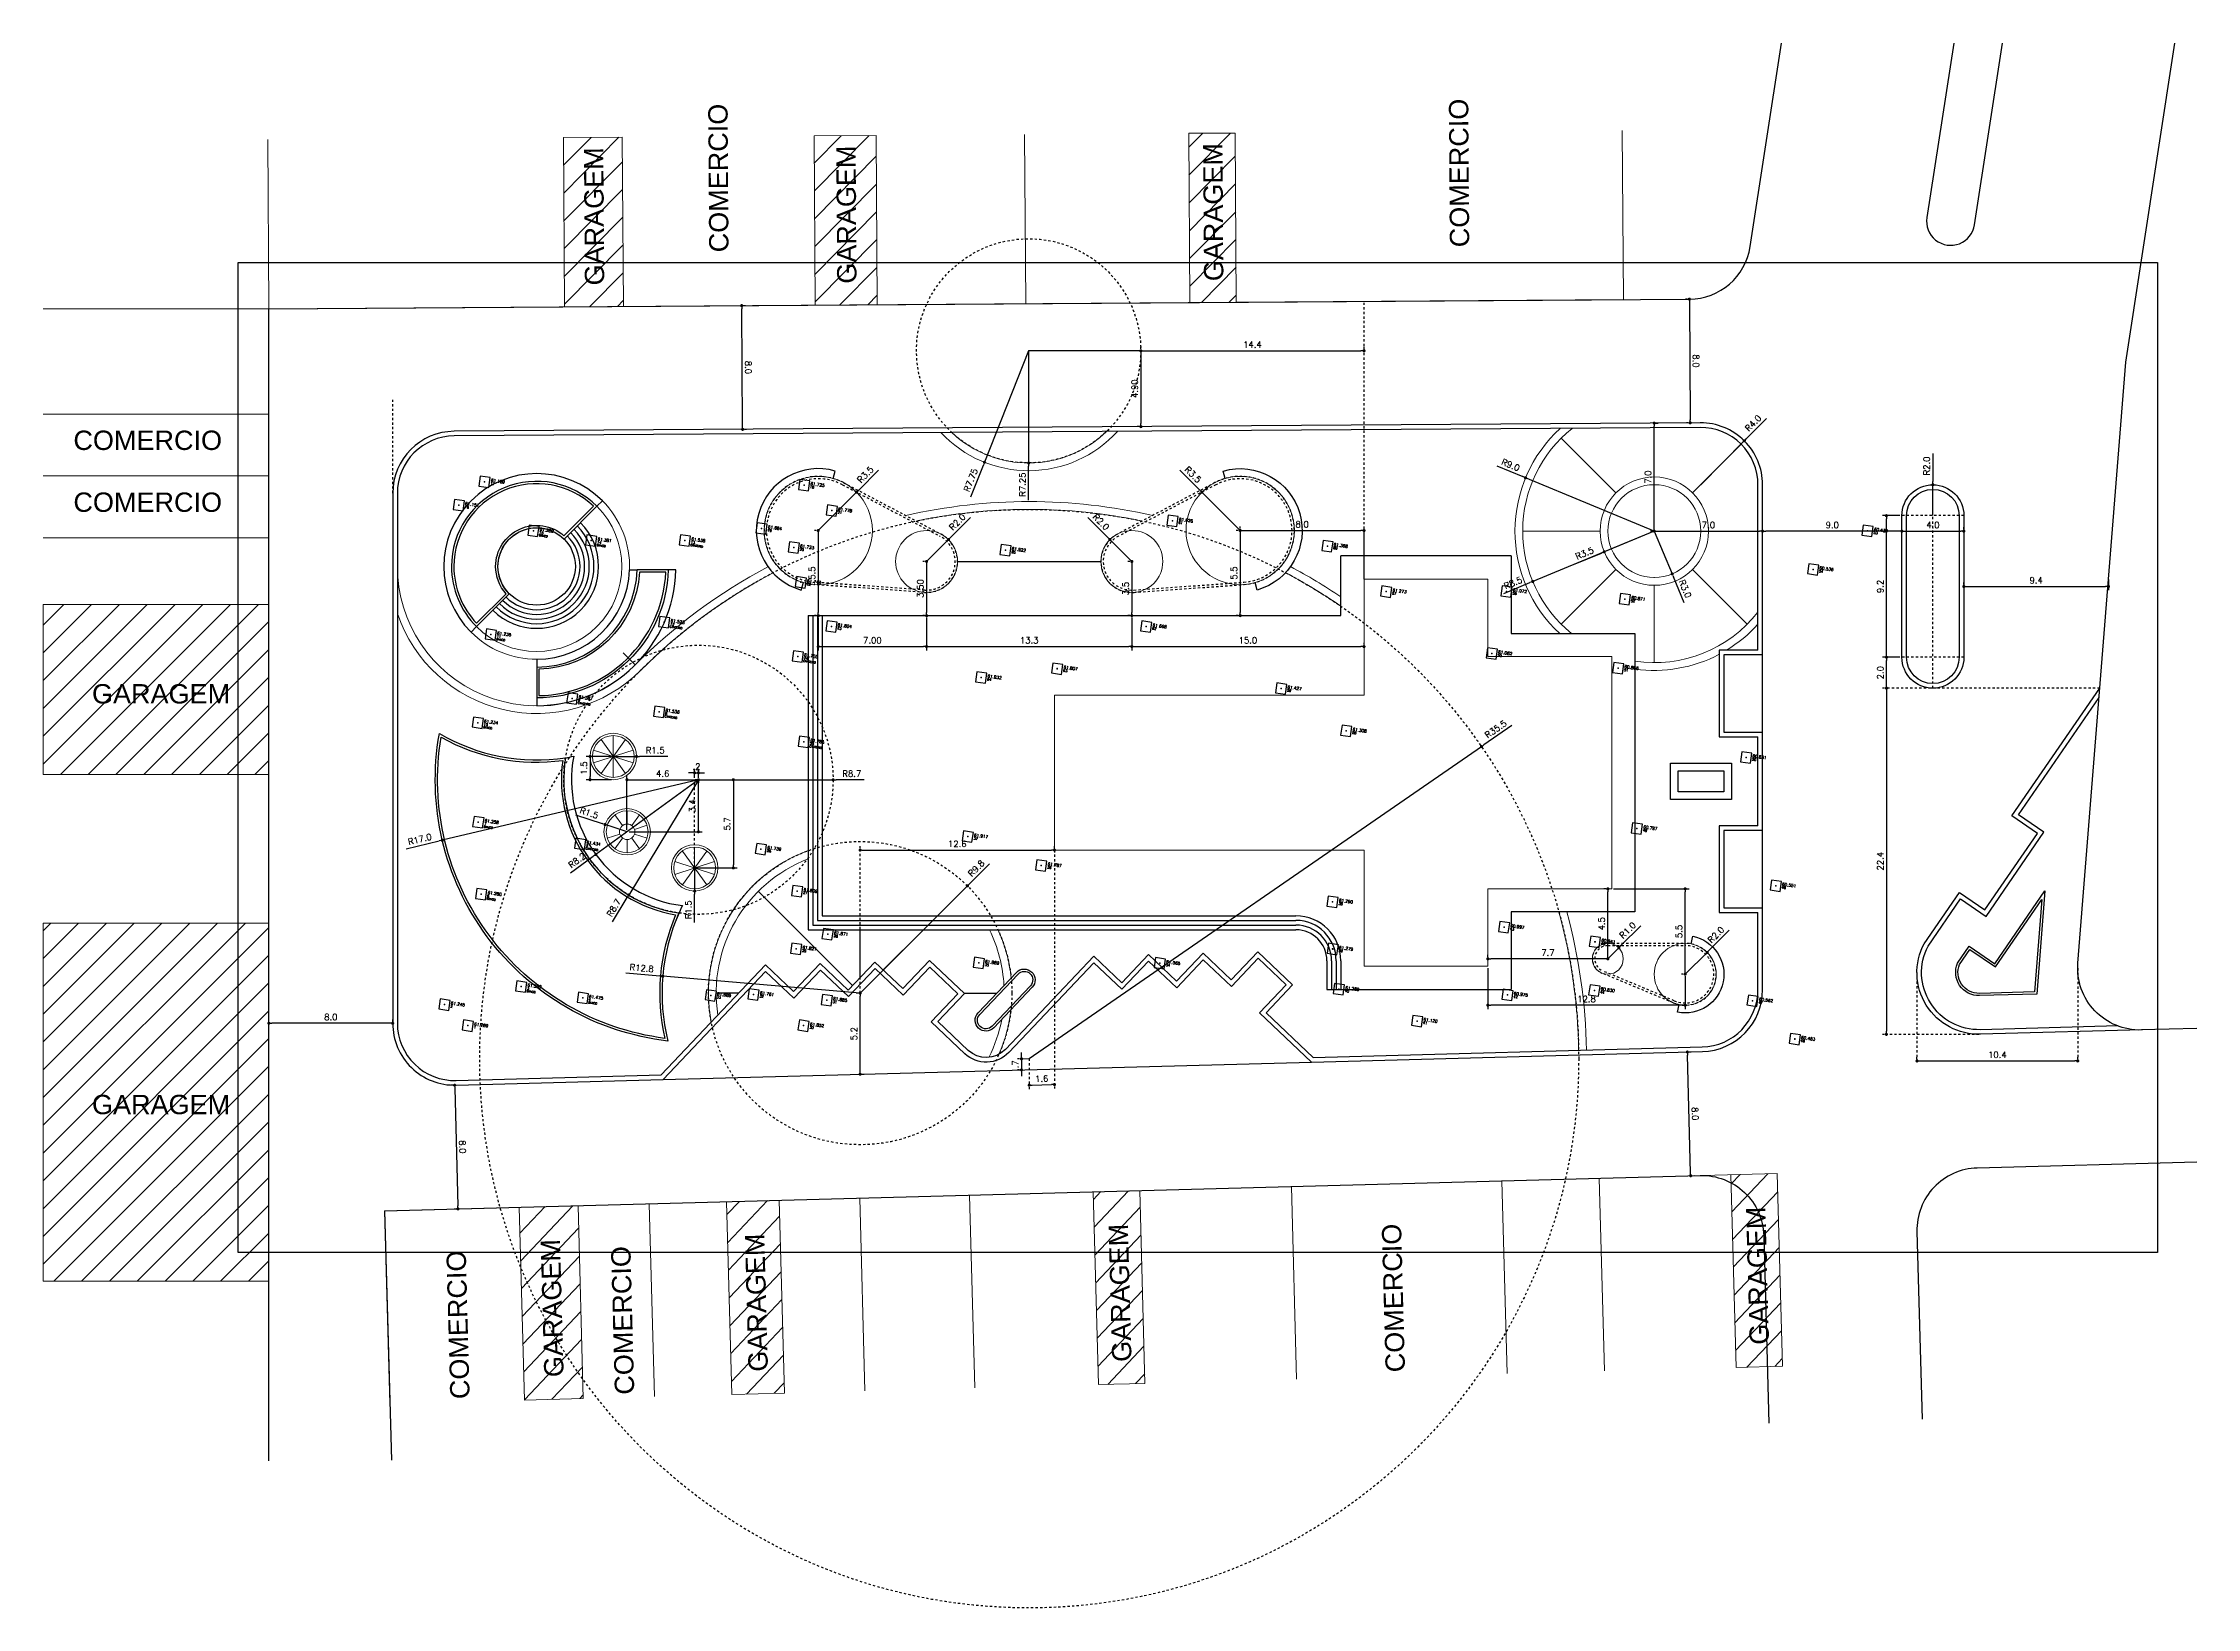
# Model space of a CAD drawing. Extents: x 387222 to 388513, y 9633222 to 9634061.
# Drawn here: x 387722.4 to 387861.5, y 9633291.8 to 9633392.9 of the extents above; entities that cross this region are included whole.
import ezdxf

# ---------------------------------------------------------------- set-up
doc = ezdxf.new("R2010")
doc.units = 0
doc.header["$LTSCALE"] = 0.04921259842519685
doc.header["$PDSIZE"] = -2.5
doc.linetypes.add('ACAD_PROJEÇÃO', pattern=[0.2, 0.1, -0.1])
doc.layers.get('Defpoints').update_dxf_attribs({"color": 8})
for name, color, linetype in [('AI-Cotas', 12, 'Continuous'), ('BANCO', 2, 'Continuous'), ('Camada 1', 7, 'Continuous'), ('MEIO-FIO', 3, 'Continuous'), ('P08', 8, 'Continuous'), ('P2', 2, 'Continuous'), ('PROJEÇÃO', 8, 'ACAD_PROJEÇÃO'), ('PT-COTA', 2, 'Continuous'), ('PT-DESC', 9, 'Continuous'), ('PT-PONTO', 1, 'Continuous')]:
    doc.layers.add(name, color=color, linetype=linetype)
for name, color, linetype, lineweight in [('ARQ_ALVENARIA', 1, 'Continuous', 0), ('ARQ_PISO', 7, 'Continuous', 13), ('Layout', 8, 'Continuous', 13)]:
    doc.layers.add(name, color=color, linetype=linetype, lineweight=lineweight)
doc.styles.add('ROMANS', font='ROMANS.shx')
doc.styles.add('RS200', font='romans.shx', dxfattribs={"height": 0.4})
doc.styles.add('T7', font='arial.ttf')
doc.dimstyles.new('Cota 200', dxfattribs={"dimscale": 0.2, "dimtxt": 0.4, "dimasz": 1, "dimexe": 1.25, "dimexo": 0.625, "dimgap": 1, "dimtad": 1, "dimzin": 4, "dimdsep": 46, "dimtxsty": 'RS200', "dimblk": 'DOT', "dimcen": 0.1, "dimclrt": 2, "dimadec": 0, "dimazin": 0, "dimtfac": 1, "dimtix": 1, "dimtmove": 0, "dimatfit": 3, "dimldrblk": 'DOT', "dimfxl": 1, "dimarcsym": 0})
pattern_1 = [(45, (51.49700812640367, 57.11181779764593), (-0.8980256121069153, 0.8980256121069154), [])]
pattern_2 = [(45, (57.49700831703376, -18.20105795003474), (-0.8980256121069153, 0.8980256121069154), [])]
pattern_3 = [(45, (72.08495355065679, 44.64894174784422), (-0.8980256121069153, 0.8980256121069154), [])]

# ---------------------------------------------------------------- blocks, each defined once
blk = doc.blocks.new('A$C21EC3EFD')
at = {"layer": 'Layout'}
h = blk.add_hatch(dxfattribs=at)
h.set_pattern_fill('LINE', color=256, scale=0.4, angle=45, style=0)
h.set_pattern_definition(pattern_1)
h.paths.add_polyline_path([(12.50000022712629, 12.4628759752959), (8.700000227137934, 12.4628759752959), (8.700000227137934, 7.264316170818574e-08), (12.50000022712629, 7.26431599318289e-08)])
h = blk.add_hatch(dxfattribs=at)
h.set_pattern_fill('LINE', color=256, scale=0.4, angle=45, style=0)
h.set_pattern_definition(pattern_1)
h.paths.add_polyline_path([(25.50000022712629, 12.4628759752959), (22.10000022716122, 12.4628759752959), (22.10000022716122, 7.264316082000732e-08), (25.50000022712629, 7.264316082000732e-08)])
h = blk.add_hatch(dxfattribs=at)
h.set_pattern_fill('LINE', color=256, scale=0.4, angle=45, style=0)
h.set_pattern_definition(pattern_1)
h.paths.add_polyline_path([(48.80000022717286, 12.4628759752959), (45.80000022717286, 12.4628759752959), (45.80000022717286, 7.264316082000732e-08), (48.80000022717286, 7.264316082000732e-08)])
h = blk.add_hatch(dxfattribs=at)
h.set_pattern_fill('LINE', color=256, scale=0.4, angle=45, style=0)
h.set_pattern_definition(pattern_1)
h.paths.add_polyline_path([(90.00000022712629, 12.4628759752959), (87.00000022712629, 12.4628759752959), (87.00000022712629, 7.264316082000732e-08), (90.00000022712629, 7.264316082000732e-08)])
for p, q in [((2.271262928843498e-07, 12.4628759752959), (90.00000022712629, 12.4628759752959)), ((2.271262928843498e-07, 12.4628759752959), (2.271262928843498e-07, 7.264316082000732e-08)), ((8.700000227137934, 12.4628759752959), (8.700000227137934, 7.264316082000732e-08)), ((12.50000022712629, 12.4628759752959), (12.50000022712629, 7.264316082000732e-08)), ((17.10000022716122, 12.4628759752959), (17.10000022716122, 7.264316082000732e-08)), ((22.10000022716122, 12.4628759752959), (22.10000022716122, 7.264316082000732e-08)), ((25.50000022712629, 12.4628759752959), (25.50000022712629, 7.264316082000732e-08)), ((30.70000022713793, 12.4628759752959), (30.70000022713793, 7.264316082000732e-08)), ((37.80000022717286, 12.4628759752959), (37.80000022717286, 7.264316082000732e-08)), ((45.80000022717286, 12.4628759752959), (45.80000022717286, 7.264316082000732e-08)), ((48.80000022717286, 12.4628759752959), (48.80000022717286, 7.264316082000732e-08)), ((58.60000022716122, 12.4628759752959), (58.60000022716122, 7.264316082000732e-08)), ((72.20000022713793, 12.4628759752959), (72.20000022713793, 7.264316082000732e-08)), ((78.50000022712629, 12.4628759752959), (78.50000022712629, 7.264316082000732e-08)), ((87.00000022712629, 12.4628759752959), (87.00000022712629, 7.264316082000732e-08)), ((90.00000022712629, 12.4628759752959), (90.00000022712629, 7.264316082000732e-08)), ((12.50000022712629, 7.264316082000732e-08), (8.700000227137934, 7.264316082000732e-08)), ((25.50000022712629, 7.264316082000732e-08), (22.10000022716122, 7.264316082000732e-08)), ((48.80000022717286, 7.264316082000732e-08), (45.80000022717286, 7.264316082000732e-08)), ((90.00000022712629, 7.264316082000732e-08), (87.00000022712629, 7.264316082000732e-08))]:
    blk.add_line(p, q, dxfattribs=at)
at = {"layer": 'Layout', "char_height": 1.25, "width": 15.72225240717143, "attachment_point": 1, "rotation": 90, "style": 'T7'}
for s, insert in [('GARAGEM', (10.02481494989479, 1.425739606842399)), ('GARAGEM', (23.22481494984822, 1.425739606842399)), ('GARAGEM', (46.72481494984822, 1.425739606842399)), ('COMERCIO', (64.36796196026262, 0.2793438620865345)), ('GARAGEM', (87.92481494985987, 1.425739606842399)), ('COMERCIO', (3.916911342763342, 0.1722541656345129)), ('COMERCIO', (14.55542790854815, 0.1722541656345129))]:
    blk.add_mtext(s, dxfattribs=dict(at, insert=insert))
blk = doc.blocks.new('A$C16AF3B07')
at = {"layer": 'Layout'}
h = blk.add_hatch(dxfattribs=at)
h.set_pattern_fill('LINE', color=256, scale=0.4, angle=45, style=0)
h.set_pattern_definition(pattern_2)
h.paths.add_polyline_path([(22.90000041777967, 10.93513705208898), (19.10000041779131, 10.93513705208898), (19.10000041779131, 2.272427082061768e-07), (22.90000041777967, 2.272427082061768e-07)])
h = blk.add_hatch(dxfattribs=at)
h.set_pattern_fill('LINE', color=256, scale=0.4, angle=45, style=0)
h.set_pattern_definition(pattern_2)
h.paths.add_polyline_path([(39.30000041780295, 10.93513705208898), (35.30000041780295, 10.93513705208898), (35.30000041780295, 2.272427073179983e-07), (39.30000041780295, 2.272427073179983e-07)])
h = blk.add_hatch(dxfattribs=at)
h.set_pattern_fill('LINE', color=256, scale=0.4, angle=45, style=0)
h.set_pattern_definition(pattern_2)
h.paths.add_polyline_path([(62.50000041775638, 10.93513705208898), (59.50000041775638, 10.93513705208898), (59.50000041775638, 2.272427082061768e-07), (62.50000041775638, 2.272427082061768e-07)])
for p, q in [((4.177563823759556e-07, 2.272427082061768e-07), (4.177563823759556e-07, 10.93513705208898)), ((19.10000041779131, 2.272427082061768e-07), (19.10000041779131, 10.93513705208898)), ((22.90000041777967, 10.93513705208898), (19.10000041779131, 10.93513705208898)), ((22.90000041777967, 2.272427082061768e-07), (22.90000041777967, 10.93513705208898)), ((35.30000041780295, 2.272427082061768e-07), (35.30000041780295, 10.93513705208898)), ((39.30000041780295, 10.93513705208898), (35.30000041780295, 10.93513705208898)), ((39.30000041780295, 2.272427082061768e-07), (39.30000041780295, 10.93513705208898)), ((48.90000041777967, 2.272427082061768e-07), (48.90000041777967, 10.93513705208898)), ((59.50000041775638, 2.272427082061768e-07), (59.50000041775638, 10.93513705208898)), ((62.50000041775638, 10.93513705208898), (59.50000041775638, 10.93513705208898)), ((62.50000041775638, 2.272427082061768e-07), (62.50000041775638, 10.93513705208898)), ((87.5100004177657, 2.272427082061768e-07), (87.5100004177657, 10.93513705208898)), ((87.5100004177657, 2.272427082061768e-07), (4.177563823759556e-07, 2.272427082061768e-07))]:
    blk.add_line(p, q, dxfattribs=at)
at = {"layer": 'Layout', "char_height": 1.25, "width": 15.72225240717143, "attachment_point": 1, "rotation": 90, "style": 'T7'}
for s, insert in [('COMERCIO', (28.46997878997354, 3.451345736160874)), ('COMERCIO', (76.3225717433379, 3.451345736160874)), ('GARAGEM', (20.42481514048995, 1.36657103523612)), ('GARAGEM', (36.72481514047831, 1.36657103523612)), ('GARAGEM', (60.42481514048995, 1.36657103523612))]:
    blk.add_mtext(s, dxfattribs=dict(at, insert=insert))
blk = doc.blocks.new('A$C27F23DB8')
at = {"layer": 'Layout'}
h = blk.add_hatch(dxfattribs=at)
h.set_pattern_fill('LINE', color=256, scale=0.4, angle=45, style=0)
h.set_pattern_definition(pattern_3)
h.paths.add_polyline_path([(-8.418573997914791e-07, 43.74999992549419), (-8.418573997914791e-07, 32.74999992549419), (14.58794565137941, 32.74999992549419), (14.58794565137941, 43.74999992549419)])
h = blk.add_hatch(dxfattribs=at)
h.set_pattern_fill('LINE', color=256, scale=0.4, angle=45, style=0)
h.set_pattern_definition(pattern_3)
h.paths.add_polyline_path([(14.58794565137941, 23.14999992586672), (-8.418573997914791e-07, 23.14999992586672), (-8.418573997914791e-07, -7.450580596923828e-08), (14.58794565137941, -7.450580774559512e-08)])
for p, q in [((-8.418573997914791e-07, 62.84999992512167), (14.58794565137941, 62.84999992512167)), ((14.58794565137941, 62.84999992512167), (14.58794565137941, -7.450580596923828e-08)), ((-8.418573997914791e-07, 56.04999992437661), (14.58794565137941, 56.04999992437661)), ((-8.418573997914791e-07, 52.04999992437661), (14.58794565137941, 52.04999992437661)), ((-8.418573997914791e-07, 48.04999992437661), (14.58794565137941, 48.04999992437661)), ((-8.418573997914791e-07, 43.74999992549419), (14.58794565137941, 43.74999992549419)), ((-8.418573997914791e-07, 43.74999992549419), (-8.418573997914791e-07, 32.74999992549419)), ((-8.418573997914791e-07, 32.74999992549419), (14.58794565137941, 32.74999992549419)), ((-8.418573997914791e-07, 23.14999992586672), (14.58794565137941, 23.14999992586672)), ((-8.418573997914791e-07, 23.14999992586672), (-8.418573997914791e-07, -7.450580596923828e-08)), ((-8.418573997914791e-07, -7.450580596923828e-08), (14.58794565137941, -7.450580596923828e-08))]:
    blk.add_line(p, q, dxfattribs=at)
at = {"layer": 'Layout', "char_height": 1.25, "width": 15.72225240717143, "attachment_point": 1, "style": 'T7'}
for s, insert in [('COMERCIO', (1.958873687661253, 54.97735525295138)), ('COMERCIO', (1.958873687661253, 50.97735525295138)), ('GARAGEM', (3.160352639679331, 38.59256872162223)), ('GARAGEM', (3.160352639679331, 12.04960590042174))]:
    blk.add_mtext(s, dxfattribs=dict(at, insert=insert))
blk = doc.blocks.new('MARCO')
at = {"color": 3}
blk.add_lwpolyline([(-2.5, -2.5), (2.5, -2.5), (2.5, 2.5), (-2.5, 2.5)], close=True, dxfattribs=at)
at = {"color": 1, "const_width": 0.25}
blk.add_lwpolyline([(-0.125, 0, 1), (0.125, 0, 1)], format="xyb", close=True, dxfattribs=at)
blk.add_point((0, 0))
at = {"layer": 'PT-COTA', "style": 'ROMANS'}
blk.add_attdef('COTA', (3.004277220703923, 0.5), '', height=1.5, dxfattribs=at)
at = {"layer": 'PT-DESC', "style": 'ROMANS', "flags": 8}
blk.add_attdef('DESC', (3.004277220703923, -2.3), '', height=1, dxfattribs=at)
at = {"layer": 'PT-PONTO', "style": 'ROMANS'}
blk.add_attdef('PONTO', (3.004277220703923, -1), '', height=1.25, dxfattribs=at)
blk = doc.blocks.new('_Dot')
at = {"color": 0, "linetype": 'ByBlock', "lineweight": -2}
blk.add_line((-0.5, 0), (-1, 0), dxfattribs=at)
at = {"color": 0, "linetype": 'ByBlock', "const_width": 0.5}
blk.add_lwpolyline([(-0.25, 0, 1), (0.25, 0, 1)], format="xyb", close=True, dxfattribs=at)
blk = doc.blocks.new('*D11')
at = {"layer": 'AI-Cotas', "color": 0, "lineweight": -2, "transparency": 16777216}
for p, q in [((387826.4427362485, 9633361.594900776), (387826.4427362485, 9633368.174200764)), ((387826.520118282, 9633368.374200763), (387826.6927362485, 9633368.374200763)), ((387826.3177362485, 9633361.394900776), (387826.1927362485, 9633361.394900776))]:
    blk.add_line(p, q, dxfattribs=at)
at = {"layer": 'Defpoints', "color": 0, "transparency": 16777216}
for p in [(387826.395118282, 9633368.374200763), (387826.4427362485, 9633368.374200763), (387826.4427362485, 9633361.394900776)]:
    blk.add_point(p, dxfattribs=at)
at = {"layer": 'AI-Cotas', "color": 0, "lineweight": -2, "transparency": 16777216, "xscale": 0.2, "yscale": 0.2, "zscale": 0.2}
for p, rotation in [((387826.4427362485, 9633368.374200763), 90), ((387826.4427362485, 9633361.394900776), 270)]:
    blk.add_blockref('_Dot', p, dxfattribs=dict(at, rotation=rotation))
at = {"layer": 'AI-Cotas', "color": 2, "transparency": 16777216, "insert": (387826.0427362469, 9633364.884550769), "char_height": 0.4, "attachment_point": 5, "rotation": 90, "style": 'RS200'}
blk.add_mtext('7.0', dxfattribs=at)
blk = doc.blocks.new('*D12')
at = {"layer": 'AI-Cotas', "color": 0, "lineweight": -2, "transparency": 16777216}
for p, q in [((387826.4427362485, 9633361.519900776), (387826.4427362485, 9633361.644900776)), ((387826.6427362485, 9633361.394900776), (387833.2427362485, 9633361.394900776)), ((387833.4427362485, 9633361.519900776), (387833.4427362485, 9633361.644900776))]:
    blk.add_line(p, q, dxfattribs=at)
at = {"layer": 'Defpoints', "color": 0, "transparency": 16777216}
for p in [(387826.4427362485, 9633361.394900776), (387833.4427362485, 9633361.394900776), (387833.4427362485, 9633361.394900776)]:
    blk.add_point(p, dxfattribs=at)
at = {"layer": 'AI-Cotas', "color": 0, "lineweight": -2, "transparency": 16777216, "xscale": 0.2, "yscale": 0.2, "zscale": 0.2, "rotation": 180}
blk.add_blockref('_Dot', (387826.4427362485, 9633361.394900776), dxfattribs=at)
at = {"layer": 'AI-Cotas', "color": 0, "lineweight": -2, "transparency": 16777216, "xscale": 0.2, "yscale": 0.2, "zscale": 0.2}
blk.add_blockref('_Dot', (387833.4427362485, 9633361.394900776), dxfattribs=at)
at = {"layer": 'AI-Cotas', "color": 2, "transparency": 16777216, "insert": (387829.9427362485, 9633361.794900777), "char_height": 0.4, "attachment_point": 5, "style": 'RS200'}
blk.add_mtext('7.0', dxfattribs=at)
blk = doc.blocks.new('*D13')
at = {"layer": 'AI-Cotas', "color": 0, "lineweight": -2, "transparency": 16777216}
for p, q in [((387833.6843019566, 9633368.665504316), (387832.40243637, 9633367.374863058)), ((387829.4427362448, 9633364.39490078), (387832.2614982687, 9633367.232960092))]:
    blk.add_line(p, q, dxfattribs=at)
at = {"layer": 'Defpoints', "color": 0, "transparency": 16777216}
for p in [(387832.2614982687, 9633367.232960092), (387829.4427362448, 9633364.39490078)]:
    blk.add_point(p, dxfattribs=at)
at = {"layer": 'AI-Cotas', "color": 0, "lineweight": -2, "transparency": 16777216, "xscale": 0.2, "yscale": 0.2, "zscale": 0.2, "rotation": 225.1954540885216}
blk.add_blockref('_Dot', (387832.2614982687, 9633367.232960092), dxfattribs=at)
at = {"layer": 'AI-Cotas', "color": 2, "transparency": 16777216, "insert": (387832.8300322816, 9633368.373011373), "char_height": 0.4, "attachment_point": 5, "rotation": 45.19545408852163, "style": 'RS200'}
blk.add_mtext('R4.0', dxfattribs=at)
blk = doc.blocks.new('*D14')
at = {"layer": 'AI-Cotas', "color": 0, "lineweight": -2, "transparency": 16777216}
for p, q in [((387826.4427362545, 9633361.394900773), (387823.2091578855, 9633360.055508763)), ((387821.3438011138, 9633359.282852693), (387823.0243819784, 9633359.978972076))]:
    blk.add_line(p, q, dxfattribs=at)
at = {"layer": 'Defpoints', "color": 0, "transparency": 16777216}
for p in [(387826.4427362545, 9633361.394900773), (387823.2091578855, 9633360.055508763)]:
    blk.add_point(p, dxfattribs=at)
at = {"layer": 'AI-Cotas', "color": 0, "lineweight": -2, "transparency": 16777216, "xscale": 0.2, "yscale": 0.2, "zscale": 0.2, "rotation": 22.49999991658616}
blk.add_blockref('_Dot', (387823.2091578855, 9633360.055508763), dxfattribs=at)
at = {"layer": 'AI-Cotas', "color": 2, "transparency": 16777216, "insert": (387821.93863022, 9633359.962195855), "char_height": 0.4, "attachment_point": 5, "rotation": 22.499999916586166, "style": 'RS200'}
blk.add_mtext('R3.5', dxfattribs=at)
blk = doc.blocks.new('*D15')
at = {"layer": 'AI-Cotas', "color": 0, "lineweight": -2, "transparency": 16777216}
for p, q in [((387826.4427362443, 9633361.394900784), (387827.6031836481, 9633358.628429769)), ((387828.3841831684, 9633356.766550869), (387827.6805468076, 9633358.443998368))]:
    blk.add_line(p, q, dxfattribs=at)
at = {"layer": 'Defpoints', "color": 0, "transparency": 16777216}
for p in [(387826.4427362443, 9633361.394900784), (387827.6031836481, 9633358.628429769)]:
    blk.add_point(p, dxfattribs=at)
at = {"layer": 'AI-Cotas', "color": 0, "lineweight": -2, "transparency": 16777216, "xscale": 0.2, "yscale": 0.2, "zscale": 0.2, "rotation": 112.7565136946355}
blk.add_blockref('_Dot', (387827.6031836481, 9633358.628429769), dxfattribs=at)
at = {"layer": 'AI-Cotas', "color": 2, "transparency": 16777216, "insert": (387828.4399093688, 9633357.667785238), "char_height": 0.4, "attachment_point": 5, "rotation": 292.7565136946355, "style": 'RS200'}
blk.add_mtext('R3.0', dxfattribs=at)
blk = doc.blocks.new('*D16')
at = {"layer": 'AI-Cotas', "color": 0, "lineweight": -2, "transparency": 16777216}
for p, q in [((387816.2624636847, 9633365.611707738), (387817.9430445503, 9633364.915588357)), ((387826.4427362531, 9633361.394900803), (387818.1278204573, 9633364.83905167))]:
    blk.add_line(p, q, dxfattribs=at)
at = {"layer": 'Defpoints', "color": 0, "transparency": 16777216}
for p in [(387818.1278204573, 9633364.83905167), (387826.4427362531, 9633361.394900803)]:
    blk.add_point(p, dxfattribs=at)
at = {"layer": 'AI-Cotas', "color": 0, "lineweight": -2, "transparency": 16777216, "xscale": 0.2, "yscale": 0.2, "zscale": 0.2, "rotation": 337.5000001377822}
blk.add_blockref('_Dot', (387818.1278204573, 9633364.83905167), dxfattribs=at)
at = {"layer": 'AI-Cotas', "color": 2, "transparency": 16777216, "insert": (387817.1634395365, 9633365.671468204), "char_height": 0.4, "attachment_point": 5, "rotation": 337.5000001377822, "style": 'RS200'}
blk.add_mtext('R9.0', dxfattribs=at)
blk = doc.blocks.new('*D17')
at = {"layer": 'AI-Cotas', "color": 0, "lineweight": -2, "transparency": 16777216}
for p, q in [((387826.4427362434, 9633361.394900778), (387818.5897602225, 9633358.1420916)), ((387816.7244034521, 9633357.369435525), (387818.4049843159, 9633358.065554913))]:
    blk.add_line(p, q, dxfattribs=at)
at = {"layer": 'Defpoints', "color": 0, "transparency": 16777216}
for p in [(387826.4427362434, 9633361.394900778), (387818.5897602225, 9633358.1420916)]:
    blk.add_point(p, dxfattribs=at)
at = {"layer": 'AI-Cotas', "color": 0, "lineweight": -2, "transparency": 16777216, "xscale": 0.2, "yscale": 0.2, "zscale": 0.2, "rotation": 22.50000003263429}
blk.add_blockref('_Dot', (387818.5897602225, 9633358.1420916), dxfattribs=at)
at = {"layer": 'AI-Cotas', "color": 2, "transparency": 16777216, "insert": (387817.3192325574, 9633358.048778689), "char_height": 0.4, "attachment_point": 5, "rotation": 22.500000032634293, "style": 'RS200'}
blk.add_mtext('R8.5', dxfattribs=at)
blk = doc.blocks.new('*D18')
at = {"layer": 'AI-Cotas', "color": 0, "lineweight": -2, "transparency": 16777216}
for p, q in [((387799.567736252, 9633361.434076395), (387799.442736252, 9633361.434076395)), ((387799.692736252, 9633361.234076396), (387799.692736252, 9633356.134076394)), ((387799.567736252, 9633355.934076395), (387799.442736252, 9633355.934076395))]:
    blk.add_line(p, q, dxfattribs=at)
at = {"layer": 'Defpoints', "color": 0, "transparency": 16777216}
for p in [(387799.692736252, 9633361.434076395), (387799.692736252, 9633355.934076395), (387799.692736252, 9633355.934076395)]:
    blk.add_point(p, dxfattribs=at)
at = {"layer": 'AI-Cotas', "color": 0, "lineweight": -2, "transparency": 16777216, "xscale": 0.2, "yscale": 0.2, "zscale": 0.2}
for p, rotation in [((387799.692736252, 9633361.434076395), 90), ((387799.692736252, 9633355.934076395), 270)]:
    blk.add_blockref('_Dot', p, dxfattribs=dict(at, rotation=rotation))
at = {"layer": 'AI-Cotas', "color": 2, "transparency": 16777216, "insert": (387799.2927362504, 9633358.684076395), "char_height": 0.4, "attachment_point": 5, "rotation": 90, "style": 'RS200'}
blk.add_mtext('5.5', dxfattribs=at)
blk = doc.blocks.new('*D19')
at = {"layer": 'AI-Cotas', "color": 0, "lineweight": -2, "transparency": 16777216}
for p, q in [((387799.692736252, 9633361.559076395), (387799.692736252, 9633361.684076395)), ((387807.6927362485, 9633358.419076394), (387807.6927362485, 9633361.684076395)), ((387799.892736252, 9633361.434076395), (387807.4927362485, 9633361.434076395))]:
    blk.add_line(p, q, dxfattribs=at)
at = {"layer": 'Defpoints', "color": 0, "transparency": 16777216}
for p in [(387799.692736252, 9633361.434076395), (387807.6927362485, 9633361.434076395), (387807.6927362485, 9633358.294076394)]:
    blk.add_point(p, dxfattribs=at)
at = {"layer": 'AI-Cotas', "color": 0, "lineweight": -2, "transparency": 16777216, "xscale": 0.2, "yscale": 0.2, "zscale": 0.2, "rotation": 180}
blk.add_blockref('_Dot', (387799.692736252, 9633361.434076395), dxfattribs=at)
at = {"layer": 'AI-Cotas', "color": 0, "lineweight": -2, "transparency": 16777216, "xscale": 0.2, "yscale": 0.2, "zscale": 0.2}
blk.add_blockref('_Dot', (387807.6927362485, 9633361.434076395), dxfattribs=at)
at = {"layer": 'AI-Cotas', "color": 2, "transparency": 16777216, "insert": (387803.6927362502, 9633361.834076395), "char_height": 0.4, "attachment_point": 5, "style": 'RS200'}
blk.add_mtext('8.0', dxfattribs=at)
blk = doc.blocks.new('*D20')
at = {"layer": 'AI-Cotas', "color": 0, "lineweight": -2, "transparency": 16777216}
for p, q in [((387792.5677624508, 9633359.434083877), (387792.4427624508, 9633359.434083877)), ((387792.6927624508, 9633359.234083878), (387792.6927624508, 9633356.134076394)), ((387792.5677624508, 9633355.934076395), (387792.4427624508, 9633355.934076395))]:
    blk.add_line(p, q, dxfattribs=at)
at = {"layer": 'Defpoints', "color": 0, "transparency": 16777216}
for p in [(387792.6927624508, 9633359.434083877), (387792.6927624508, 9633355.934076395), (387792.6927624508, 9633355.934076395)]:
    blk.add_point(p, dxfattribs=at)
at = {"layer": 'AI-Cotas', "color": 0, "lineweight": -2, "transparency": 16777216, "xscale": 0.2, "yscale": 0.2, "zscale": 0.2}
for p, rotation in [((387792.6927624508, 9633359.434083877), 90), ((387792.6927624508, 9633355.934076395), 270)]:
    blk.add_blockref('_Dot', p, dxfattribs=dict(at, rotation=rotation))
at = {"layer": 'AI-Cotas', "color": 2, "transparency": 16777216, "insert": (387792.2927624492, 9633357.684080135), "char_height": 0.4, "attachment_point": 5, "rotation": 90, "style": 'RS200'}
blk.add_mtext('3.5', dxfattribs=at)
blk = doc.blocks.new('*D21')
at = {"layer": 'AI-Cotas', "color": 0, "lineweight": -2, "transparency": 16777216}
for p, q in [((387792.6927624508, 9633355.809076395), (387792.6927624508, 9633353.684076395)), ((387792.8927624509, 9633353.934076395), (387807.4927362485, 9633353.934076395)), ((387807.6927362485, 9633354.059076395), (387807.6927362485, 9633354.184076395))]:
    blk.add_line(p, q, dxfattribs=at)
at = {"layer": 'Defpoints', "color": 0, "transparency": 16777216}
for p in [(387792.6927624508, 9633355.934076395), (387807.6927362485, 9633353.934076395), (387807.6927362485, 9633353.934076395)]:
    blk.add_point(p, dxfattribs=at)
at = {"layer": 'AI-Cotas', "color": 0, "lineweight": -2, "transparency": 16777216, "xscale": 0.2, "yscale": 0.2, "zscale": 0.2, "rotation": 180}
blk.add_blockref('_Dot', (387792.6927624508, 9633353.934076395), dxfattribs=at)
at = {"layer": 'AI-Cotas', "color": 0, "lineweight": -2, "transparency": 16777216, "xscale": 0.2, "yscale": 0.2, "zscale": 0.2}
blk.add_blockref('_Dot', (387807.6927362485, 9633353.934076395), dxfattribs=at)
at = {"layer": 'AI-Cotas', "color": 2, "transparency": 16777216, "insert": (387800.1927493496, 9633354.334076395), "char_height": 0.4, "attachment_point": 5, "style": 'RS200'}
blk.add_mtext('15.0', dxfattribs=at)
blk = doc.blocks.new('*D22')
at = {"layer": 'AI-Cotas', "color": 0, "lineweight": -2, "transparency": 16777216}
for p, q in [((387795.7901802529, 9633365.336632393), (387797.0764411576, 9633364.050371485)), ((387799.692736242, 9633361.434076391), (387797.2178625138, 9633363.908950128))]:
    blk.add_line(p, q, dxfattribs=at)
at = {"layer": 'Defpoints', "color": 0, "transparency": 16777216}
for p in [(387797.2178625138, 9633363.908950128), (387799.692736242, 9633361.434076391)]:
    blk.add_point(p, dxfattribs=at)
at = {"layer": 'AI-Cotas', "color": 0, "lineweight": -2, "transparency": 16777216, "xscale": 0.2, "yscale": 0.2, "zscale": 0.2, "rotation": 314.9999999029753}
blk.add_blockref('_Dot', (387797.2178625138, 9633363.908950128), dxfattribs=at)
at = {"layer": 'AI-Cotas', "color": 2, "transparency": 16777216, "insert": (387796.645442741, 9633365.04705533), "char_height": 0.4, "attachment_point": 5, "rotation": 314.99999990297533, "style": 'RS200'}
blk.add_mtext('R3.5', dxfattribs=at)
blk = doc.blocks.new('*D23')
at = {"layer": 'AI-Cotas', "color": 0, "lineweight": -2, "transparency": 16777216}
for p, q in [((387789.8508404233, 9633362.275972217), (387791.1371013317, 9633360.98971131)), ((387792.6927362522, 9633359.434076395), (387791.278522688, 9633360.848289955))]:
    blk.add_line(p, q, dxfattribs=at)
at = {"layer": 'Defpoints', "color": 0, "transparency": 16777216}
for p in [(387791.278522688, 9633360.848289955), (387792.6927362522, 9633359.434076395)]:
    blk.add_point(p, dxfattribs=at)
at = {"layer": 'AI-Cotas', "color": 0, "lineweight": -2, "transparency": 16777216, "xscale": 0.2, "yscale": 0.2, "zscale": 0.2, "rotation": 315.0000000754636}
blk.add_blockref('_Dot', (387791.278522688, 9633360.848289955), dxfattribs=at)
at = {"layer": 'AI-Cotas', "color": 2, "transparency": 16777216, "insert": (387790.7061029114, 9633361.986395156), "char_height": 0.4, "attachment_point": 5, "rotation": 315.0000000754636, "style": 'RS200'}
blk.add_mtext('R2.0', dxfattribs=at)
blk = doc.blocks.new('*D24')
at = {"layer": 'AI-Cotas', "color": 0, "lineweight": -2, "transparency": 16777216}
for p, q in [((387772.3075126949, 9633361.434076395), (387772.1825126949, 9633361.434076395)), ((387772.4325126949, 9633361.234076396), (387772.4325126949, 9633356.134076394)), ((387772.3075126949, 9633355.934076395), (387772.1825126949, 9633355.934076395))]:
    blk.add_line(p, q, dxfattribs=at)
at = {"layer": 'Defpoints', "color": 0, "transparency": 16777216}
for p in [(387772.4325126949, 9633361.434076395), (387772.4325126949, 9633355.934076395), (387772.4325126949, 9633355.934076395)]:
    blk.add_point(p, dxfattribs=at)
at = {"layer": 'AI-Cotas', "color": 0, "lineweight": -2, "transparency": 16777216, "xscale": 0.2, "yscale": 0.2, "zscale": 0.2}
for p, rotation in [((387772.4325126949, 9633361.434076395), 90), ((387772.4325126949, 9633355.934076395), 270)]:
    blk.add_blockref('_Dot', p, dxfattribs=dict(at, rotation=rotation))
at = {"layer": 'AI-Cotas', "color": 2, "transparency": 16777216, "insert": (387772.0325126933, 9633358.684076395), "char_height": 0.4, "attachment_point": 5, "rotation": 90, "style": 'RS200'}
blk.add_mtext('5.5', dxfattribs=at)
blk = doc.blocks.new('*D25')
at = {"layer": 'AI-Cotas', "color": 0, "lineweight": -2, "transparency": 16777216}
for p, q in [((387779.307486496, 9633359.434083877), (387779.182486496, 9633359.434083877)), ((387779.432486496, 9633359.234083878), (387779.432486496, 9633356.134076394)), ((387779.307486496, 9633355.934076395), (387779.182486496, 9633355.934076395))]:
    blk.add_line(p, q, dxfattribs=at)
at = {"layer": 'Defpoints', "color": 0, "transparency": 16777216}
for p in [(387779.432486496, 9633359.434083877), (387779.432486496, 9633355.934076395), (387779.432486496, 9633355.934076395)]:
    blk.add_point(p, dxfattribs=at)
at = {"layer": 'AI-Cotas', "color": 0, "lineweight": -2, "transparency": 16777216, "xscale": 0.2, "yscale": 0.2, "zscale": 0.2}
for p, rotation in [((387779.432486496, 9633359.434083877), 90), ((387779.432486496, 9633355.934076395), 270)]:
    blk.add_blockref('_Dot', p, dxfattribs=dict(at, rotation=rotation))
at = {"layer": 'AI-Cotas', "color": 2, "transparency": 16777216, "insert": (387779.0324864944, 9633357.684080135), "char_height": 0.4, "attachment_point": 5, "rotation": 90, "style": 'RS200'}
blk.add_mtext('3.50', dxfattribs=at)
blk = doc.blocks.new('*D26')
at = {"layer": 'AI-Cotas', "color": 0, "lineweight": -2, "transparency": 16777216}
for p, q in [((387776.3350686915, 9633365.336632393), (387775.0488077868, 9633364.050371485)), ((387772.4325127034, 9633361.434076391), (387774.9073864305, 9633363.908950128))]:
    blk.add_line(p, q, dxfattribs=at)
at = {"layer": 'Defpoints', "color": 0, "transparency": 16777216}
for p in [(387774.9073864305, 9633363.908950128), (387772.4325127034, 9633361.434076391)]:
    blk.add_point(p, dxfattribs=at)
at = {"layer": 'AI-Cotas', "color": 0, "lineweight": -2, "transparency": 16777216, "xscale": 0.2, "yscale": 0.2, "zscale": 0.2, "rotation": 225.0000000970247}
blk.add_blockref('_Dot', (387774.9073864305, 9633363.908950128), dxfattribs=at)
at = {"layer": 'AI-Cotas', "color": 2, "transparency": 16777216, "insert": (387775.4798062034, 9633365.04705533), "char_height": 0.4, "attachment_point": 5, "rotation": 45.000000097024675, "style": 'RS200'}
blk.add_mtext('R3.5', dxfattribs=at)
blk = doc.blocks.new('*D27')
at = {"layer": 'AI-Cotas', "color": 0, "lineweight": -2, "transparency": 16777216}
for p, q in [((387782.2744085221, 9633362.275972217), (387780.9881476145, 9633360.98971131)), ((387779.432512694, 9633359.434076395), (387780.8467262583, 9633360.848289955))]:
    blk.add_line(p, q, dxfattribs=at)
at = {"layer": 'Defpoints', "color": 0, "transparency": 16777216}
for p in [(387780.8467262583, 9633360.848289955), (387779.432512694, 9633359.434076395)]:
    blk.add_point(p, dxfattribs=at)
at = {"layer": 'AI-Cotas', "color": 0, "lineweight": -2, "transparency": 16777216, "xscale": 0.2, "yscale": 0.2, "zscale": 0.2, "rotation": 224.9999999622682}
blk.add_blockref('_Dot', (387780.8467262583, 9633360.848289955), dxfattribs=at)
at = {"layer": 'AI-Cotas', "color": 2, "transparency": 16777216, "insert": (387781.4191460321, 9633361.986395154), "char_height": 0.4, "attachment_point": 5, "rotation": 44.9999999622682, "style": 'RS200'}
blk.add_mtext('R2.0', dxfattribs=at)
blk = doc.blocks.new('*D28')
at = {"layer": 'AI-Cotas', "color": 0, "lineweight": -2, "transparency": 16777216}
for p, q in [((387779.432486496, 9633355.809076395), (387779.432486496, 9633353.684076395)), ((387792.6927624508, 9633355.809076395), (387792.6927624508, 9633353.684076395)), ((387779.632486496, 9633353.934076395), (387792.4927624508, 9633353.934076395))]:
    blk.add_line(p, q, dxfattribs=at)
at = {"layer": 'Defpoints', "color": 0, "transparency": 16777216}
for p in [(387779.432486496, 9633355.934076395), (387792.6927624508, 9633355.934076395), (387792.6927624508, 9633353.934076395)]:
    blk.add_point(p, dxfattribs=at)
at = {"layer": 'AI-Cotas', "color": 0, "lineweight": -2, "transparency": 16777216, "xscale": 0.2, "yscale": 0.2, "zscale": 0.2, "rotation": 180}
blk.add_blockref('_Dot', (387779.432486496, 9633353.934076395), dxfattribs=at)
at = {"layer": 'AI-Cotas', "color": 0, "lineweight": -2, "transparency": 16777216, "xscale": 0.2, "yscale": 0.2, "zscale": 0.2}
blk.add_blockref('_Dot', (387792.6927624508, 9633353.934076395), dxfattribs=at)
at = {"layer": 'AI-Cotas', "color": 2, "transparency": 16777216, "insert": (387786.0626244734, 9633354.334076395), "char_height": 0.4, "attachment_point": 5, "style": 'RS200'}
blk.add_mtext('13.3', dxfattribs=at)
blk = doc.blocks.new('*D29')
at = {"layer": 'AI-Cotas', "color": 0, "lineweight": -2, "transparency": 16777216}
for p, q in [((387772.4325126949, 9633355.809076395), (387772.4325126949, 9633353.684076395)), ((387779.432486496, 9633355.809076395), (387779.432486496, 9633353.684076395)), ((387772.6325126949, 9633353.934076395), (387779.232486496, 9633353.934076395))]:
    blk.add_line(p, q, dxfattribs=at)
at = {"layer": 'Defpoints', "color": 0, "transparency": 16777216}
for p in [(387772.4325126949, 9633355.934076395), (387779.432486496, 9633355.934076395), (387779.432486496, 9633353.934076395)]:
    blk.add_point(p, dxfattribs=at)
at = {"layer": 'AI-Cotas', "color": 0, "lineweight": -2, "transparency": 16777216, "xscale": 0.2, "yscale": 0.2, "zscale": 0.2, "rotation": 180}
blk.add_blockref('_Dot', (387772.4325126949, 9633353.934076395), dxfattribs=at)
at = {"layer": 'AI-Cotas', "color": 0, "lineweight": -2, "transparency": 16777216, "xscale": 0.2, "yscale": 0.2, "zscale": 0.2}
blk.add_blockref('_Dot', (387779.432486496, 9633353.934076395), dxfattribs=at)
at = {"layer": 'AI-Cotas', "color": 2, "transparency": 16777216, "insert": (387775.9324995955, 9633354.334076395), "char_height": 0.4, "attachment_point": 5, "style": 'RS200'}
blk.add_mtext('7.00', dxfattribs=at)
blk = doc.blocks.new('*D30')
at = {"layer": 'AI-Cotas', "color": 0, "lineweight": -2, "transparency": 16777216}
for p, q in [((387793.151964868, 9633373.048660096), (387793.026964868, 9633373.048660096)), ((387793.276964868, 9633372.848660097), (387793.276964868, 9633368.348472234)), ((387793.1853975878, 9633368.148472235), (387793.026964868, 9633368.148472235))]:
    blk.add_line(p, q, dxfattribs=at)
at = {"layer": 'Defpoints', "color": 0, "transparency": 16777216}
for p in [(387793.276964868, 9633373.048660096), (387793.276964868, 9633368.148472235), (387793.3103975878, 9633368.148472235)]:
    blk.add_point(p, dxfattribs=at)
at = {"layer": 'AI-Cotas', "color": 0, "lineweight": -2, "transparency": 16777216, "xscale": 0.2, "yscale": 0.2, "zscale": 0.2}
for p, rotation in [((387793.276964868, 9633373.048660096), 90), ((387793.276964868, 9633368.148472235), 270)]:
    blk.add_blockref('_Dot', p, dxfattribs=dict(at, rotation=rotation))
at = {"layer": 'AI-Cotas', "color": 2, "transparency": 16777216, "insert": (387792.8769648664, 9633370.598566165), "char_height": 0.4, "attachment_point": 5, "rotation": 90, "style": 'RS200'}
blk.add_mtext('4.90', dxfattribs=at)
blk = doc.blocks.new('*D31')
at = {"layer": 'AI-Cotas', "color": 0, "lineweight": -2, "transparency": 16777216}
for p, q in [((387786.026964868, 9633373.048660085), (387786.026964868, 9633365.798660096)), ((387786.026964868, 9633363.398660095), (387786.026964868, 9633365.598660097))]:
    blk.add_line(p, q, dxfattribs=at)
at = {"layer": 'Defpoints', "color": 0, "transparency": 16777216}
for p in [(387786.026964868, 9633373.048660085), (387786.026964868, 9633365.798660096)]:
    blk.add_point(p, dxfattribs=at)
at = {"layer": 'AI-Cotas', "color": 0, "lineweight": -2, "transparency": 16777216, "xscale": 0.2, "yscale": 0.2, "zscale": 0.2, "rotation": 90}
blk.add_blockref('_Dot', (387786.026964868, 9633365.798660096), dxfattribs=at)
at = {"layer": 'AI-Cotas', "color": 2, "transparency": 16777216, "insert": (387785.6269648664, 9633364.398660095), "char_height": 0.4, "attachment_point": 5, "rotation": 90, "style": 'RS200'}
blk.add_mtext('R7.25', dxfattribs=at)
blk = doc.blocks.new('*D32')
at = {"layer": 'AI-Cotas', "color": 0, "lineweight": -2, "transparency": 16777216}
for p, q in [((387786.026964861, 9633373.048660075), (387783.1730536437, 9633365.843184775)), ((387782.2892704904, 9633363.611833762), (387783.0994050479, 9633365.657238858))]:
    blk.add_line(p, q, dxfattribs=at)
at = {"layer": 'Defpoints', "color": 0, "transparency": 16777216}
for p in [(387786.026964861, 9633373.048660075), (387783.1730536437, 9633365.843184775)]:
    blk.add_point(p, dxfattribs=at)
at = {"layer": 'AI-Cotas', "color": 0, "lineweight": -2, "transparency": 16777216, "xscale": 0.2, "yscale": 0.2, "zscale": 0.2, "rotation": 68.39270191466335}
blk.add_blockref('_Dot', (387783.1730536437, 9633365.843184775), dxfattribs=at)
at = {"layer": 'AI-Cotas', "color": 2, "transparency": 16777216, "insert": (387782.2856216352, 9633364.688860541), "char_height": 0.4, "attachment_point": 5, "rotation": 68.39270191466336, "style": 'RS200'}
blk.add_mtext('R7.75', dxfattribs=at)
blk = doc.blocks.new('*D33')
at = {"layer": 'AI-Cotas', "color": 0, "lineweight": -2, "transparency": 16777216}
for p, q in [((387793.276964868, 9633373.173660096), (387793.276964868, 9633373.298660096)), ((387793.476964868, 9633373.048660096), (387807.4927362485, 9633373.048660096)), ((387807.6927362485, 9633373.173660096), (387807.6927362485, 9633373.298660096))]:
    blk.add_line(p, q, dxfattribs=at)
at = {"layer": 'Defpoints', "color": 0, "transparency": 16777216}
for p in [(387793.276964868, 9633373.048660096), (387807.6927362485, 9633373.048660096), (387807.6927362485, 9633373.048660096)]:
    blk.add_point(p, dxfattribs=at)
at = {"layer": 'AI-Cotas', "color": 0, "lineweight": -2, "transparency": 16777216, "xscale": 0.2, "yscale": 0.2, "zscale": 0.2, "rotation": 180}
blk.add_blockref('_Dot', (387793.276964868, 9633373.048660096), dxfattribs=at)
at = {"layer": 'AI-Cotas', "color": 0, "lineweight": -2, "transparency": 16777216, "xscale": 0.2, "yscale": 0.2, "zscale": 0.2}
blk.add_blockref('_Dot', (387807.6927362485, 9633373.048660096), dxfattribs=at)
at = {"layer": 'AI-Cotas', "color": 2, "transparency": 16777216, "insert": (387800.4848505582, 9633373.448660096), "char_height": 0.4, "attachment_point": 5, "style": 'RS200'}
blk.add_mtext('14.4', dxfattribs=at)
blk = doc.blocks.new('*D49')
at = {"layer": 'AI-Cotas', "color": 0, "lineweight": -2, "transparency": 16777216}
for p, q in [((387817.2512337156, 9633348.836769734), (387815.4408083037, 9633347.586825803)), ((387786.0625413936, 9633327.30364474), (387815.2762241755, 9633347.473194536))]:
    blk.add_line(p, q, dxfattribs=at)
at = {"layer": 'Defpoints', "color": 0, "transparency": 16777216}
for p in [(387815.2762241755, 9633347.473194536), (387786.0625413936, 9633327.30364474)]:
    blk.add_point(p, dxfattribs=at)
at = {"layer": 'AI-Cotas', "color": 0, "lineweight": -2, "transparency": 16777216, "xscale": 0.2, "yscale": 0.2, "zscale": 0.2, "rotation": 214.6217609972688}
blk.add_blockref('_Dot', (387815.2762241755, 9633347.473194536), dxfattribs=at)
at = {"layer": 'AI-Cotas', "color": 2, "transparency": 16777216, "insert": (387816.2010505414, 9633348.597781658), "char_height": 0.4, "attachment_point": 5, "rotation": 34.621760997268744, "style": 'RS200'}
blk.add_mtext('R35.5', dxfattribs=at)
blk = doc.blocks.new('*D50')
at = {"layer": 'AI-Cotas', "color": 0, "lineweight": -2, "transparency": 16777216}
for p, q in [((387786.2624689941, 9633325.592168383), (387787.4928086483, 9633325.625282357)), ((387787.6960993429, 9633325.50570856), (387787.6994624372, 9633325.380753808)), ((387786.065904488, 9633325.461832685), (387786.0692675823, 9633325.336877933))]:
    blk.add_line(p, q, dxfattribs=at)
at = {"layer": 'Defpoints', "color": 0, "transparency": 16777216}
for p in [(387786.0625413937, 9633325.586787436), (387787.6927362486, 9633325.630663311), (387787.6927362487, 9633325.630663307)]:
    blk.add_point(p, dxfattribs=at)
at = {"layer": 'AI-Cotas', "color": 0, "lineweight": -2, "transparency": 16777216, "xscale": 0.2, "yscale": 0.2, "zscale": 0.2}
for p, rotation in [((387786.0625413937, 9633325.586787432), 181.5417149047332), ((387787.6927362487, 9633325.630663307), 1.541714904733233)]:
    blk.add_blockref('_Dot', p, dxfattribs=dict(at, rotation=rotation))
at = {"layer": 'AI-Cotas', "color": 2, "transparency": 16777216, "insert": (387786.8668769195, 9633326.008580573), "char_height": 0.4, "attachment_point": 5, "rotation": 1.5417149047332335, "style": 'RS200'}
blk.add_mtext('1.6', dxfattribs=at)
blk = doc.blocks.new('*D51')
at = {"layer": 'AI-Cotas', "color": 0, "lineweight": -2, "transparency": 16777216}
for p, q in [((387785.4375413936, 9633327.290187491), (387785.3125413936, 9633327.290187491)), ((387785.5625413936, 9633327.49018749), (387785.5625413936, 9633327.690187491)), ((387785.5625413936, 9633327.290187491), (387785.5625413936, 9633326.573692318)), ((387785.4375413936, 9633326.573692318), (387785.3125413936, 9633326.573692318)), ((387785.5625413936, 9633326.373692319), (387785.5625413936, 9633326.173692318))]:
    blk.add_line(p, q, dxfattribs=at)
at = {"layer": 'Defpoints', "color": 0, "transparency": 16777216}
for p in [(387785.5625413936, 9633327.290187491), (387785.5625413936, 9633326.573692318), (387785.5625413936, 9633326.573692318)]:
    blk.add_point(p, dxfattribs=at)
at = {"layer": 'AI-Cotas', "color": 0, "lineweight": -2, "transparency": 16777216, "xscale": 0.2, "yscale": 0.2, "zscale": 0.2}
for p, rotation in [((387785.5625413936, 9633327.290187491), 270), ((387785.5625413936, 9633326.573692318), 90)]:
    blk.add_blockref('_Dot', p, dxfattribs=dict(at, rotation=rotation))
at = {"layer": 'AI-Cotas', "color": 2, "transparency": 16777216, "insert": (387785.162541392, 9633326.931939904), "char_height": 0.4, "attachment_point": 5, "rotation": 90, "style": 'RS200'}
blk.add_mtext('.7', dxfattribs=at)
blk = doc.blocks.new('*D52')
at = {"layer": 'AI-Cotas', "color": 0, "lineweight": -2, "transparency": 16777216}
for p, q in [((387775.1406652746, 9633340.909076395), (387775.1406652746, 9633341.034076395)), ((387775.3406652746, 9633340.784076395), (387787.4927362485, 9633340.784076395)), ((387787.6927362485, 9633340.909076395), (387787.6927362485, 9633341.034076395))]:
    blk.add_line(p, q, dxfattribs=at)
at = {"layer": 'Defpoints', "color": 0, "transparency": 16777216}
for p in [(387775.1406652746, 9633340.784076395), (387787.6927362485, 9633340.784076395), (387787.6927362485, 9633340.784076395)]:
    blk.add_point(p, dxfattribs=at)
at = {"layer": 'AI-Cotas', "color": 0, "lineweight": -2, "transparency": 16777216, "xscale": 0.2, "yscale": 0.2, "zscale": 0.2, "rotation": 180}
blk.add_blockref('_Dot', (387775.1406652746, 9633340.784076395), dxfattribs=at)
at = {"layer": 'AI-Cotas', "color": 0, "lineweight": -2, "transparency": 16777216, "xscale": 0.2, "yscale": 0.2, "zscale": 0.2}
blk.add_blockref('_Dot', (387787.6927362485, 9633340.784076395), dxfattribs=at)
at = {"layer": 'AI-Cotas', "color": 2, "transparency": 16777216, "insert": (387781.4167007615, 9633341.184076395), "char_height": 0.4, "attachment_point": 5, "style": 'RS200'}
blk.add_mtext('12.6', dxfattribs=at)
blk = doc.blocks.new('*D53')
at = {"layer": 'AI-Cotas', "color": 0, "lineweight": -2, "transparency": 16777216}
for p, q in [((387775.0156652746, 9633331.537435658), (387774.8906652746, 9633331.537435658)), ((387775.1406652746, 9633326.492863305), (387775.1406652746, 9633331.337435659)), ((387775.2534244634, 9633326.292863306), (387775.3906652746, 9633326.292863306))]:
    blk.add_line(p, q, dxfattribs=at)
at = {"layer": 'Defpoints', "color": 0, "transparency": 16777216}
for p in [(387775.1406652746, 9633331.537435658), (387775.1406652746, 9633331.537435658), (387775.1284244634, 9633326.292863306)]:
    blk.add_point(p, dxfattribs=at)
at = {"layer": 'AI-Cotas', "color": 0, "lineweight": -2, "transparency": 16777216, "xscale": 0.2, "yscale": 0.2, "zscale": 0.2}
for p, rotation in [((387775.1406652746, 9633331.537435658), 90), ((387775.1406652746, 9633326.292863306), 270)]:
    blk.add_blockref('_Dot', p, dxfattribs=dict(at, rotation=rotation))
at = {"layer": 'AI-Cotas', "color": 2, "transparency": 16777216, "insert": (387774.740665273, 9633328.915149482), "char_height": 0.4, "attachment_point": 5, "rotation": 90, "style": 'RS200'}
blk.add_mtext('5.2', dxfattribs=at)
blk = doc.blocks.new('*D54')
at = {"layer": 'AI-Cotas', "color": 0, "lineweight": -2, "transparency": 16777216}
for p, q in [((387759.9969445156, 9633332.84423388), (387762.1887988356, 9633332.655092029)), ((387775.1406652734, 9633331.537435634), (387762.3880583193, 9633332.637897315))]:
    blk.add_line(p, q, dxfattribs=at)
at = {"layer": 'Defpoints', "color": 0, "transparency": 16777216}
for p in [(387762.3880583193, 9633332.637897315), (387775.1406652734, 9633331.537435634)]:
    blk.add_point(p, dxfattribs=at)
at = {"layer": 'AI-Cotas', "color": 0, "lineweight": -2, "transparency": 16777216, "xscale": 0.2, "yscale": 0.2, "zscale": 0.2, "rotation": 355.0679887973344}
blk.add_blockref('_Dot', (387762.3880583193, 9633332.637897315), dxfattribs=at)
at = {"layer": 'AI-Cotas', "color": 2, "transparency": 16777216, "insert": (387761.0276313612, 9633333.156779278), "char_height": 0.4, "attachment_point": 5, "rotation": 355.06798879733435, "style": 'RS200'}
blk.add_mtext('R12.8', dxfattribs=at)
blk = doc.blocks.new('*D55')
at = {"layer": 'AI-Cotas', "color": 0, "lineweight": -2, "transparency": 16777216}
for p, q in [((387764.6917007593, 9633345.325442793), (387773.3917007612, 9633345.325442784)), ((387775.4107483803, 9633345.325442782), (387773.5917007612, 9633345.325442784))]:
    blk.add_line(p, q, dxfattribs=at)
at = {"layer": 'Defpoints', "color": 0, "transparency": 16777216}
for p in [(387764.6917007593, 9633345.325442793), (387773.3917007612, 9633345.325442784)]:
    blk.add_point(p, dxfattribs=at)
at = {"layer": 'AI-Cotas', "color": 0, "lineweight": -2, "transparency": 16777216, "xscale": 0.2, "yscale": 0.2, "zscale": 0.2, "rotation": 179.9999999386657}
blk.add_blockref('_Dot', (387773.3917007612, 9633345.325442784), dxfattribs=at)
at = {"layer": 'AI-Cotas', "color": 2, "transparency": 16777216, "insert": (387774.6012245712, 9633345.725442782), "char_height": 0.4, "attachment_point": 5, "rotation": 359.99999993866567, "style": 'RS200'}
blk.add_mtext('R8.7', dxfattribs=at)
blk = doc.blocks.new('*D56')
at = {"layer": 'AI-Cotas', "color": 0, "lineweight": -2, "transparency": 16777216}
for p, q in [((387764.6917007687, 9633345.325442791), (387758.0609722305, 9633340.501187485)), ((387756.4283189811, 9633339.313333683), (387757.8992471443, 9633340.383522721))]:
    blk.add_line(p, q, dxfattribs=at)
at = {"layer": 'Defpoints', "color": 0, "transparency": 16777216}
for p in [(387764.6917007687, 9633345.325442791), (387758.0609722305, 9633340.501187485)]:
    blk.add_point(p, dxfattribs=at)
at = {"layer": 'AI-Cotas', "color": 0, "lineweight": -2, "transparency": 16777216, "xscale": 0.2, "yscale": 0.2, "zscale": 0.2, "rotation": 36.03815117523933}
blk.add_blockref('_Dot', (387758.0609722305, 9633340.501187485), dxfattribs=at)
at = {"layer": 'AI-Cotas', "color": 2, "transparency": 16777216, "insert": (387756.8475909941, 9633340.113045992), "char_height": 0.4, "attachment_point": 5, "rotation": 36.03815117523933, "style": 'RS200'}
blk.add_mtext('R8.2', dxfattribs=at)
blk = doc.blocks.new('*D57')
at = {"layer": 'AI-Cotas', "color": 0, "lineweight": -2, "transparency": 16777216}
for p, q in [((387764.6917007654, 9633345.325442763), (387760.1936193327, 9633337.878479408)), ((387759.1497296062, 9633336.150229562), (387760.0902151619, 9633337.707284847))]:
    blk.add_line(p, q, dxfattribs=at)
at = {"layer": 'Defpoints', "color": 0, "transparency": 16777216}
for p in [(387764.6917007654, 9633345.325442763), (387760.1936193327, 9633337.878479408)]:
    blk.add_point(p, dxfattribs=at)
at = {"layer": 'AI-Cotas', "color": 0, "lineweight": -2, "transparency": 16777216, "xscale": 0.2, "yscale": 0.2, "zscale": 0.2, "rotation": 58.86737234253604}
blk.add_blockref('_Dot', (387760.1936193327, 9633337.878479408), dxfattribs=at)
at = {"layer": 'AI-Cotas', "color": 2, "transparency": 16777216, "insert": (387759.2258811775, 9633337.049968267), "char_height": 0.4, "attachment_point": 5, "rotation": 58.86737234253604, "style": 'RS200'}
blk.add_mtext('R8.7', dxfattribs=at)
blk = doc.blocks.new('*D58')
at = {"layer": 'AI-Cotas', "color": 0, "lineweight": -2, "transparency": 16777216}
for p, q in [((387764.6917007598, 9633345.325442772), (387748.1473023412, 9633341.416110232)), ((387745.8116225642, 9633340.864204463), (387747.9526623599, 9633341.370118085))]:
    blk.add_line(p, q, dxfattribs=at)
at = {"layer": 'Defpoints', "color": 0, "transparency": 16777216}
for p in [(387764.6917007598, 9633345.325442772), (387748.1473023412, 9633341.416110232)]:
    blk.add_point(p, dxfattribs=at)
at = {"layer": 'AI-Cotas', "color": 0, "lineweight": -2, "transparency": 16777216, "xscale": 0.2, "yscale": 0.2, "zscale": 0.2, "rotation": 13.29476021509284}
blk.add_blockref('_Dot', (387748.1473023412, 9633341.416110232), dxfattribs=at)
at = {"layer": 'AI-Cotas', "color": 2, "transparency": 16777216, "insert": (387746.6928381762, 9633341.483445164), "char_height": 0.4, "attachment_point": 5, "rotation": 13.29476021509284, "style": 'RS200'}
blk.add_mtext('R17.0', dxfattribs=at)
blk = doc.blocks.new('*D59')
at = {"layer": 'AI-Cotas', "color": 0, "lineweight": -2, "transparency": 16777216}
for p, q in [((387764.6917007614, 9633342.165096158), (387764.6917007614, 9633345.12544276)), ((387764.8167007612, 9633345.32544276), (387764.9417007614, 9633345.32544276)), ((387760.2125645138, 9633341.965096159), (387764.9417007614, 9633341.965096159))]:
    blk.add_line(p, q, dxfattribs=at)
at = {"layer": 'Defpoints', "color": 0, "transparency": 16777216}
for p in [(387764.6917007612, 9633345.32544276), (387764.6917007614, 9633345.32544276), (387760.0875645138, 9633341.965096159)]:
    blk.add_point(p, dxfattribs=at)
at = {"layer": 'AI-Cotas', "color": 0, "lineweight": -2, "transparency": 16777216, "xscale": 0.2, "yscale": 0.2, "zscale": 0.2}
for p, rotation in [((387764.6917007614, 9633345.32544276), 90), ((387764.6917007614, 9633341.965096159), 270)]:
    blk.add_blockref('_Dot', p, dxfattribs=dict(at, rotation=rotation))
at = {"layer": 'AI-Cotas', "color": 2, "transparency": 16777216, "insert": (387764.2917007598, 9633343.64526946), "char_height": 0.4, "attachment_point": 5, "rotation": 90, "style": 'RS200'}
blk.add_mtext('3.4', dxfattribs=at)
blk = doc.blocks.new('*D60')
at = {"layer": 'AI-Cotas', "color": 0, "lineweight": -2, "transparency": 16777216}
for p, q in [((387764.8167007312, 9633345.325442763), (387767.1982935452, 9633345.325442763)), ((387766.9482935452, 9633345.125442764), (387766.9482935452, 9633339.830642262)), ((387764.5732935452, 9633339.630642263), (387767.1982935452, 9633339.630642263))]:
    blk.add_line(p, q, dxfattribs=at)
at = {"layer": 'Defpoints', "color": 0, "transparency": 16777216}
for p in [(387764.6917007312, 9633345.325442763), (387764.4482935452, 9633339.630642263), (387766.9482935452, 9633339.630642263)]:
    blk.add_point(p, dxfattribs=at)
at = {"layer": 'AI-Cotas', "color": 0, "lineweight": -2, "transparency": 16777216, "xscale": 0.2, "yscale": 0.2, "zscale": 0.2}
for p, rotation in [((387766.9482935452, 9633345.325442763), 90), ((387766.9482935452, 9633339.630642263), 270)]:
    blk.add_blockref('_Dot', p, dxfattribs=dict(at, rotation=rotation))
at = {"layer": 'AI-Cotas', "color": 2, "transparency": 16777216, "insert": (387766.5482935436, 9633342.478042513), "char_height": 0.4, "attachment_point": 5, "rotation": 90, "style": 'RS200'}
blk.add_mtext('5.7', dxfattribs=at)
blk = doc.blocks.new('*D61')
at = {"layer": 'AI-Cotas', "color": 0, "lineweight": -2, "transparency": 16777216}
for p, q in [((387783.4979939926, 9633339.894764382), (387782.211733087, 9633338.608503476)), ((387775.1406652732, 9633331.537435655), (387782.0703117307, 9633338.467082117))]:
    blk.add_line(p, q, dxfattribs=at)
at = {"layer": 'Defpoints', "color": 0, "transparency": 16777216}
for p in [(387782.0703117307, 9633338.467082117), (387775.1406652732, 9633331.537435655)]:
    blk.add_point(p, dxfattribs=at)
at = {"layer": 'AI-Cotas', "color": 0, "lineweight": -2, "transparency": 16777216, "xscale": 0.2, "yscale": 0.2, "zscale": 0.2, "rotation": 225.0000000231011}
blk.add_blockref('_Dot', (387782.0703117307, 9633338.467082117), dxfattribs=at)
at = {"layer": 'AI-Cotas', "color": 2, "transparency": 16777216, "insert": (387782.6427315054, 9633339.60518732), "char_height": 0.4, "attachment_point": 5, "rotation": 45.00000002310113, "style": 'RS200'}
blk.add_mtext('R9.8', dxfattribs=at)
blk = doc.blocks.new('*D62')
at = {"layer": 'AI-Cotas', "color": 0, "lineweight": -2, "transparency": 16777216}
for p, q in [((387759.1938439841, 9633346.829959601), (387760.6938439839, 9633346.8299596)), ((387762.712891603, 9633346.829959597), (387760.8938439839, 9633346.8299596))]:
    blk.add_line(p, q, dxfattribs=at)
at = {"layer": 'Defpoints', "color": 0, "transparency": 16777216}
for p in [(387759.1938439841, 9633346.829959601), (387760.6938439839, 9633346.8299596)]:
    blk.add_point(p, dxfattribs=at)
at = {"layer": 'AI-Cotas', "color": 0, "lineweight": -2, "transparency": 16777216, "xscale": 0.2, "yscale": 0.2, "zscale": 0.2, "rotation": 179.9999999288522}
blk.add_blockref('_Dot', (387760.6938439839, 9633346.8299596), dxfattribs=at)
at = {"layer": 'AI-Cotas', "color": 2, "transparency": 16777216, "insert": (387761.903367794, 9633347.229959598), "char_height": 0.4, "attachment_point": 5, "rotation": 359.9999999288522, "style": 'RS200'}
blk.add_mtext('R1.5', dxfattribs=at)
blk = doc.blocks.new('*D63')
at = {"layer": 'AI-Cotas', "color": 0, "lineweight": -2, "transparency": 16777216}
for p, q in [((387756.7407513438, 9633343.052541673), (387758.4707684363, 9633342.490425048)), ((387760.0875645145, 9633341.96509616), (387758.6609797399, 9633342.42862165))]:
    blk.add_line(p, q, dxfattribs=at)
at = {"layer": 'Defpoints', "color": 0, "transparency": 16777216}
for p in [(387758.6609797399, 9633342.42862165), (387760.0875645145, 9633341.96509616)]:
    blk.add_point(p, dxfattribs=at)
at = {"layer": 'AI-Cotas', "color": 0, "lineweight": -2, "transparency": 16777216, "xscale": 0.2, "yscale": 0.2, "zscale": 0.2, "rotation": 342.0000000962701}
blk.add_blockref('_Dot', (387758.6609797399, 9633342.42862165), dxfattribs=at)
at = {"layer": 'AI-Cotas', "color": 2, "transparency": 16777216, "insert": (387757.6342610354, 9633343.182807667), "char_height": 0.4, "attachment_point": 5, "rotation": 342.00000009627007, "style": 'RS200'}
blk.add_mtext('R1.5', dxfattribs=at)
blk = doc.blocks.new('*D64')
at = {"layer": 'AI-Cotas', "color": 0, "lineweight": -2, "transparency": 16777216}
for p, q in [((387764.4482935454, 9633339.630642265), (387764.4482935452, 9633338.130642263)), ((387764.4482935452, 9633336.111594643), (387764.4482935452, 9633337.930642264))]:
    blk.add_line(p, q, dxfattribs=at)
at = {"layer": 'Defpoints', "color": 0, "transparency": 16777216}
for p in [(387764.4482935454, 9633339.630642265), (387764.4482935452, 9633338.130642263)]:
    blk.add_point(p, dxfattribs=at)
at = {"layer": 'AI-Cotas', "color": 0, "lineweight": -2, "transparency": 16777216, "xscale": 0.2, "yscale": 0.2, "zscale": 0.2, "rotation": 90}
blk.add_blockref('_Dot', (387764.4482935452, 9633338.130642263), dxfattribs=at)
at = {"layer": 'AI-Cotas', "color": 2, "transparency": 16777216, "insert": (387764.0482935436, 9633336.921118453), "char_height": 0.4, "attachment_point": 5, "rotation": 90, "style": 'RS200'}
blk.add_mtext('R1.5', dxfattribs=at)
blk = doc.blocks.new('*D65')
at = {"layer": 'AI-Cotas', "color": 0, "lineweight": -2, "transparency": 16777216}
for p, q in [((387760.0775314929, 9633342.093356088), (387760.0775314929, 9633345.575442784)), ((387760.2775314929, 9633345.325442784), (387764.4917007312, 9633345.325442784)), ((387764.6917007312, 9633345.450442763), (387764.6917007312, 9633345.575442784))]:
    blk.add_line(p, q, dxfattribs=at)
at = {"layer": 'Defpoints', "color": 0, "transparency": 16777216}
for p in [(387764.6917007312, 9633345.325442763), (387764.6917007312, 9633345.325442784), (387760.0775314929, 9633341.968356088)]:
    blk.add_point(p, dxfattribs=at)
at = {"layer": 'AI-Cotas', "color": 0, "lineweight": -2, "transparency": 16777216, "xscale": 0.2, "yscale": 0.2, "zscale": 0.2, "rotation": 180}
blk.add_blockref('_Dot', (387760.0775314929, 9633345.325442784), dxfattribs=at)
at = {"layer": 'AI-Cotas', "color": 0, "lineweight": -2, "transparency": 16777216, "xscale": 0.2, "yscale": 0.2, "zscale": 0.2}
blk.add_blockref('_Dot', (387764.6917007312, 9633345.325442784), dxfattribs=at)
at = {"layer": 'AI-Cotas', "color": 2, "transparency": 16777216, "insert": (387762.3846161121, 9633345.725442784), "char_height": 0.4, "attachment_point": 5, "style": 'RS200'}
blk.add_mtext('4.6', dxfattribs=at)
blk = doc.blocks.new('*D66')
at = {"layer": 'AI-Cotas', "color": 0, "lineweight": -2, "transparency": 16777216}
for p, q in [((387759.0688439839, 9633346.829959597), (387757.4438439839, 9633346.829959597)), ((387757.6938439839, 9633346.629959598), (387757.6938439839, 9633345.529959599)), ((387759.0688439839, 9633345.3299596), (387757.4438439839, 9633345.3299596))]:
    blk.add_line(p, q, dxfattribs=at)
at = {"layer": 'Defpoints', "color": 0, "transparency": 16777216}
for p in [(387759.1938439839, 9633346.829959597), (387757.6938439839, 9633345.3299596), (387759.1938439839, 9633345.3299596)]:
    blk.add_point(p, dxfattribs=at)
at = {"layer": 'AI-Cotas', "color": 0, "lineweight": -2, "transparency": 16777216, "xscale": 0.2, "yscale": 0.2, "zscale": 0.2}
for p, rotation in [((387757.6938439839, 9633346.829959597), 90), ((387757.6938439839, 9633345.3299596), 270)]:
    blk.add_blockref('_Dot', p, dxfattribs=dict(at, rotation=rotation))
at = {"layer": 'AI-Cotas', "color": 2, "transparency": 16777216, "insert": (387757.2938439823, 9633346.079959597), "char_height": 0.4, "attachment_point": 5, "rotation": 90, "style": 'RS200'}
blk.add_mtext('1.5', dxfattribs=at)
blk = doc.blocks.new('*D67')
at = {"layer": 'AI-Cotas', "color": 0, "lineweight": -2, "transparency": 16777216}
for p, q in [((387764.2482935454, 9633345.773862518), (387764.0482935454, 9633345.773862518)), ((387764.4482935454, 9633345.450442784), (387764.4482935454, 9633346.023862518)), ((387764.4482935454, 9633345.773862518), (387764.6917008465, 9633345.773862518)), ((387764.6917008465, 9633345.450442793), (387764.6917008465, 9633346.023862518)), ((387764.8917008466, 9633345.773862518), (387765.0917008466, 9633345.773862518))]:
    blk.add_line(p, q, dxfattribs=at)
at = {"layer": 'Defpoints', "color": 0, "transparency": 16777216}
for p in [(387764.4482935454, 9633345.325442784), (387764.6917008465, 9633345.773862518), (387764.6917008465, 9633345.325442793)]:
    blk.add_point(p, dxfattribs=at)
at = {"layer": 'AI-Cotas', "color": 0, "lineweight": -2, "transparency": 16777216, "xscale": 0.2, "yscale": 0.2, "zscale": 0.2}
blk.add_blockref('_Dot', (387764.4482935454, 9633345.773862518), dxfattribs=at)
at = {"layer": 'AI-Cotas', "color": 0, "lineweight": -2, "transparency": 16777216, "xscale": 0.2, "yscale": 0.2, "zscale": 0.2, "rotation": 180}
blk.add_blockref('_Dot', (387764.6917008465, 9633345.773862518), dxfattribs=at)
at = {"layer": 'AI-Cotas', "color": 2, "transparency": 16777216, "insert": (387764.569997196, 9633346.173862519), "char_height": 0.4, "attachment_point": 5, "style": 'RS200'}
blk.add_mtext('.2', dxfattribs=at)
blk = doc.blocks.new('*D68')
at = {"layer": 'AI-Cotas', "color": 0, "lineweight": -2, "transparency": 16777216}
for p, q in [((387823.3177362483, 9633338.284076395), (387823.1927362483, 9633338.284076395)), ((387823.4427362483, 9633333.956735156), (387823.4427362483, 9633338.084076395)), ((387823.3177362483, 9633333.756735157), (387823.1927362483, 9633333.756735157))]:
    blk.add_line(p, q, dxfattribs=at)
at = {"layer": 'Defpoints', "color": 0, "transparency": 16777216}
for p in [(387823.4427362483, 9633338.284076395), (387823.4427362483, 9633338.284076395), (387823.4427362483, 9633333.756735157)]:
    blk.add_point(p, dxfattribs=at)
at = {"layer": 'AI-Cotas', "color": 0, "lineweight": -2, "transparency": 16777216, "xscale": 0.2, "yscale": 0.2, "zscale": 0.2}
for p, rotation in [((387823.4427362483, 9633338.284076395), 90), ((387823.4427362483, 9633333.756735157), 270)]:
    blk.add_blockref('_Dot', p, dxfattribs=dict(at, rotation=rotation))
at = {"layer": 'AI-Cotas', "color": 2, "transparency": 16777216, "insert": (387823.0427362467, 9633336.020405777), "char_height": 0.4, "attachment_point": 5, "rotation": 90, "style": 'RS200'}
blk.add_mtext('4.5', dxfattribs=at)
blk = doc.blocks.new('*D69')
at = {"layer": 'AI-Cotas', "color": 0, "lineweight": -2, "transparency": 16777216}
for p, q in [((387815.6927362485, 9633333.881735157), (387815.6927362485, 9633334.006735157)), ((387823.4427362483, 9633333.881735157), (387823.4427362483, 9633334.006735157)), ((387823.2427362483, 9633333.756735157), (387815.8927362485, 9633333.756735157))]:
    blk.add_line(p, q, dxfattribs=at)
at = {"layer": 'Defpoints', "color": 0, "transparency": 16777216}
for p in [(387815.6927362485, 9633333.756735157), (387815.6927362485, 9633333.756735157), (387823.4427362483, 9633333.756735157)]:
    blk.add_point(p, dxfattribs=at)
at = {"layer": 'AI-Cotas', "color": 0, "lineweight": -2, "transparency": 16777216, "xscale": 0.2, "yscale": 0.2, "zscale": 0.2, "rotation": 180}
blk.add_blockref('_Dot', (387815.6927362485, 9633333.756735157), dxfattribs=at)
at = {"layer": 'AI-Cotas', "color": 0, "lineweight": -2, "transparency": 16777216, "xscale": 0.2, "yscale": 0.2, "zscale": 0.2}
blk.add_blockref('_Dot', (387823.4427362483, 9633333.756735157), dxfattribs=at)
at = {"layer": 'AI-Cotas', "color": 2, "transparency": 16777216, "insert": (387819.5677362484, 9633334.156735158), "char_height": 0.4, "attachment_point": 5, "style": 'RS200'}
blk.add_mtext('7.7', dxfattribs=at)
blk = doc.blocks.new('*D70')
at = {"layer": 'AI-Cotas', "color": 0, "lineweight": -2, "transparency": 16777216}
for p, q in [((387823.8177362485, 9633338.284076395), (387828.692736249, 9633338.284076395)), ((387828.442736249, 9633332.956735156), (387828.442736249, 9633338.084076395)), ((387828.317736249, 9633332.756735157), (387828.192736249, 9633332.756735157))]:
    blk.add_line(p, q, dxfattribs=at)
at = {"layer": 'Defpoints', "color": 0, "transparency": 16777216}
for p in [(387823.6927362485, 9633338.284076395), (387828.442736249, 9633338.284076395), (387828.442736249, 9633332.756735157)]:
    blk.add_point(p, dxfattribs=at)
at = {"layer": 'AI-Cotas', "color": 0, "lineweight": -2, "transparency": 16777216, "xscale": 0.2, "yscale": 0.2, "zscale": 0.2}
for p, rotation in [((387828.442736249, 9633338.284076395), 90), ((387828.442736249, 9633332.756735157), 270)]:
    blk.add_blockref('_Dot', p, dxfattribs=dict(at, rotation=rotation))
at = {"layer": 'AI-Cotas', "color": 2, "transparency": 16777216, "insert": (387828.0427362474, 9633335.520405777), "char_height": 0.4, "attachment_point": 5, "rotation": 90, "style": 'RS200'}
blk.add_mtext('5.5', dxfattribs=at)
blk = doc.blocks.new('*D71')
at = {"layer": 'AI-Cotas', "color": 0, "lineweight": -2, "transparency": 16777216}
for p, q in [((387815.6927362485, 9633333.149076395), (387815.6927362485, 9633330.506735157)), ((387828.442736249, 9633332.631735157), (387828.442736249, 9633330.506735157)), ((387828.2427362489, 9633330.756735157), (387815.8927362485, 9633330.756735157))]:
    blk.add_line(p, q, dxfattribs=at)
at = {"layer": 'Defpoints', "color": 0, "transparency": 16777216}
for p in [(387815.6927362485, 9633333.274076395), (387828.442736249, 9633332.756735157), (387815.6927362485, 9633330.756735157)]:
    blk.add_point(p, dxfattribs=at)
at = {"layer": 'AI-Cotas', "color": 0, "lineweight": -2, "transparency": 16777216, "xscale": 0.2, "yscale": 0.2, "zscale": 0.2, "rotation": 180}
blk.add_blockref('_Dot', (387815.6927362485, 9633330.756735157), dxfattribs=at)
at = {"layer": 'AI-Cotas', "color": 0, "lineweight": -2, "transparency": 16777216, "xscale": 0.2, "yscale": 0.2, "zscale": 0.2}
blk.add_blockref('_Dot', (387828.442736249, 9633330.756735157), dxfattribs=at)
at = {"layer": 'AI-Cotas', "color": 2, "transparency": 16777216, "insert": (387822.0677362487, 9633331.156735158), "char_height": 0.4, "attachment_point": 5, "style": 'RS200'}
blk.add_mtext('12.8', dxfattribs=at)
blk = doc.blocks.new('*D72')
at = {"layer": 'AI-Cotas', "color": 0, "lineweight": -2, "transparency": 16777216}
for p, q in [((387825.5775252599, 9633335.891524218), (387824.2912643729, 9633334.605263293)), ((387823.4427362466, 9633333.756735139), (387824.1498430185, 9633334.463841934))]:
    blk.add_line(p, q, dxfattribs=at)
at = {"layer": 'Defpoints', "color": 0, "transparency": 16777216}
for p in [(387824.1498430185, 9633334.463841934), (387823.4427362466, 9633333.756735139)]:
    blk.add_point(p, dxfattribs=at)
at = {"layer": 'AI-Cotas', "color": 0, "lineweight": -2, "transparency": 16777216, "xscale": 0.2, "yscale": 0.2, "zscale": 0.2, "rotation": 225.0000008678319}
blk.add_blockref('_Dot', (387824.1498430185, 9633334.463841934), dxfattribs=at)
at = {"layer": 'AI-Cotas', "color": 2, "transparency": 16777216, "insert": (387824.7222627755, 9633335.601947142), "char_height": 0.4, "attachment_point": 5, "rotation": 45.00000086783188, "style": 'RS200'}
blk.add_mtext('R1.0', dxfattribs=at)
blk = doc.blocks.new('*D73')
at = {"layer": 'AI-Cotas', "color": 0, "lineweight": -2, "transparency": 16777216}
for p, q in [((387831.2846320709, 9633335.598630987), (387829.9983711671, 9633334.312370079)), ((387828.4427362513, 9633332.756735157), (387829.8569498109, 9633334.170948721))]:
    blk.add_line(p, q, dxfattribs=at)
at = {"layer": 'Defpoints', "color": 0, "transparency": 16777216}
for p in [(387829.8569498109, 9633334.170948721), (387828.4427362513, 9633332.756735157)]:
    blk.add_point(p, dxfattribs=at)
at = {"layer": 'AI-Cotas', "color": 0, "lineweight": -2, "transparency": 16777216, "xscale": 0.2, "yscale": 0.2, "zscale": 0.2, "rotation": 225.0000000943296}
blk.add_blockref('_Dot', (387829.8569498109, 9633334.170948721), dxfattribs=at)
at = {"layer": 'AI-Cotas', "color": 2, "transparency": 16777216, "insert": (387830.4293695828, 9633335.309053924), "char_height": 0.4, "attachment_point": 5, "rotation": 45.00000009432955, "style": 'RS200'}
blk.add_mtext('R2.0', dxfattribs=at)
blk = doc.blocks.new('*D74')
at = {"layer": 'AI-Cotas', "color": 0, "lineweight": -2, "transparency": 16777216}
for p, q in [((387828.7878468646, 9633319.934255145), (387828.5833707334, 9633327.531503892)), ((387828.7029445327, 9633327.734794587), (387828.8278992829, 9633327.73815768)), ((387828.9181825655, 9633319.73769064), (387829.0431373157, 9633319.741053734))]:
    blk.add_line(p, q, dxfattribs=at)
at = {"layer": 'Defpoints', "color": 0, "transparency": 16777216}
for p in [(387828.5779897826, 9633327.731431492), (387828.5779897826, 9633327.731431492), (387828.7932278154, 9633319.734327545)]:
    blk.add_point(p, dxfattribs=at)
at = {"layer": 'AI-Cotas', "color": 0, "lineweight": -2, "transparency": 16777216, "xscale": 0.2, "yscale": 0.2, "zscale": 0.2}
for p, rotation in [((387828.5779897826, 9633327.731431492), 91.54171490880434), ((387828.7932278154, 9633319.734327545), 271.5417149088043)]:
    blk.add_blockref('_Dot', p, dxfattribs=dict(at, rotation=rotation))
at = {"layer": 'AI-Cotas', "color": 2, "transparency": 16777216, "insert": (387829.0854639993, 9633323.743641421), "char_height": 0.4, "attachment_point": 5, "rotation": 271.54171490880435, "style": 'RS200'}
blk.add_mtext('8.0', dxfattribs=at)
blk = doc.blocks.new('*D75')
at = {"layer": 'AI-Cotas', "color": 0, "lineweight": -2, "transparency": 16777216}
for p, q in [((387748.8177814982, 9633325.586174093), (387748.6928267479, 9633325.582810998)), ((387748.9481171993, 9633325.389609586), (387749.1526322962, 9633317.790913306)), ((387749.0330584972, 9633317.587622613), (387748.9081037468, 9633317.584259517))]:
    blk.add_line(p, q, dxfattribs=at)
at = {"layer": 'Defpoints', "color": 0, "transparency": 16777216}
for p in [(387748.9427362484, 9633325.589537187), (387749.1580132474, 9633317.590985706), (387749.1580132472, 9633317.590985706)]:
    blk.add_point(p, dxfattribs=at)
at = {"layer": 'AI-Cotas', "color": 0, "lineweight": -2, "transparency": 16777216, "xscale": 0.2, "yscale": 0.2, "zscale": 0.2}
for p, rotation in [((387748.9427362483, 9633325.589537187), 91.54171495478701), ((387749.1580132472, 9633317.590985706), 271.541714954787)]:
    blk.add_blockref('_Dot', p, dxfattribs=dict(at, rotation=rotation))
at = {"layer": 'AI-Cotas', "color": 2, "transparency": 16777216, "insert": (387749.450229948, 9633321.601023348), "char_height": 0.4, "attachment_point": 5, "rotation": 271.54171495478704, "style": 'RS200'}
blk.add_mtext('8.0', dxfattribs=at)
blk = doc.blocks.new('*D76')
at = {"layer": 'AI-Cotas', "color": 0, "lineweight": -2, "transparency": 16777216}
for p, q in [((387828.5869820709, 9633376.389341483), (387828.46198498, 9633376.38848866)), ((387828.7133436782, 9633376.190198962), (387828.7651953141, 9633368.59037584)), ((387828.6415627404, 9633368.389527673), (387828.5165656494, 9633368.38867485))]:
    blk.add_line(p, q, dxfattribs=at)
at = {"layer": 'Defpoints', "color": 0, "transparency": 16777216}
for p in [(387828.7119791616, 9633376.390194306), (387828.7665598311, 9633368.390380496), (387828.7665598309, 9633368.390380496)]:
    blk.add_point(p, dxfattribs=at)
at = {"layer": 'AI-Cotas', "color": 0, "lineweight": -2, "transparency": 16777216, "xscale": 0.2, "yscale": 0.2, "zscale": 0.2}
for p, rotation in [((387828.7119791614, 9633376.390194306), 90.39090828289801), ((387828.7665598309, 9633368.390380496), 270.390908282898)]:
    blk.add_blockref('_Dot', p, dxfattribs=dict(at, rotation=rotation))
at = {"layer": 'AI-Cotas', "color": 2, "transparency": 16777216, "insert": (387829.1392601873, 9633372.393016435), "char_height": 0.4, "attachment_point": 5, "rotation": 270.390908282898, "style": 'RS200'}
blk.add_mtext('8.0', dxfattribs=at)
blk = doc.blocks.new('*D77')
at = {"layer": 'AI-Cotas', "color": 0, "lineweight": -2, "transparency": 16777216}
for p, q in [((387767.5420853448, 9633368.17266633), (387767.490233709, 9633375.772489449)), ((387767.613866283, 9633375.973337617), (387767.7388633738, 9633375.97419044)), ((387767.6684469523, 9633367.973523809), (387767.7934440431, 9633367.974376632))]:
    blk.add_line(p, q, dxfattribs=at)
at = {"layer": 'Defpoints', "color": 0, "transparency": 16777216}
for p in [(387767.4888691923, 9633375.972484794), (387767.4888691923, 9633375.972484794), (387767.5434498616, 9633367.972670985)]:
    blk.add_point(p, dxfattribs=at)
at = {"layer": 'AI-Cotas', "color": 0, "lineweight": -2, "transparency": 16777216, "xscale": 0.2, "yscale": 0.2, "zscale": 0.2}
for p, rotation in [((387767.4888691923, 9633375.972484794), 90.39090828206432), ((387767.5434498616, 9633367.972670985), 270.3909082820643)]:
    blk.add_blockref('_Dot', p, dxfattribs=dict(at, rotation=rotation))
at = {"layer": 'AI-Cotas', "color": 2, "transparency": 16777216, "insert": (387767.9161502169, 9633371.975306924), "char_height": 0.4, "attachment_point": 5, "rotation": 270.3909082820643, "style": 'RS200'}
blk.add_mtext('8.0', dxfattribs=at)
blk = doc.blocks.new('*D78')
at = {"layer": 'AI-Cotas', "color": 0, "lineweight": -2, "transparency": 16777216}
for p, q in [((387736.9427362485, 9633329.714537188), (387736.9427362485, 9633329.839537188)), ((387744.9427362485, 9633329.714537188), (387744.9427362485, 9633329.839537188)), ((387744.7427362485, 9633329.589537188), (387737.1427362485, 9633329.589537188))]:
    blk.add_line(p, q, dxfattribs=at)
at = {"layer": 'Defpoints', "color": 0, "transparency": 16777216}
for p in [(387736.9427362485, 9633329.589537188), (387736.9427362485, 9633329.589537188), (387744.9427362485, 9633329.589537188)]:
    blk.add_point(p, dxfattribs=at)
at = {"layer": 'AI-Cotas', "color": 0, "lineweight": -2, "transparency": 16777216, "xscale": 0.2, "yscale": 0.2, "zscale": 0.2, "rotation": 180}
blk.add_blockref('_Dot', (387736.9427362485, 9633329.589537188), dxfattribs=at)
at = {"layer": 'AI-Cotas', "color": 0, "lineweight": -2, "transparency": 16777216, "xscale": 0.2, "yscale": 0.2, "zscale": 0.2}
blk.add_blockref('_Dot', (387744.9427362485, 9633329.589537188), dxfattribs=at)
at = {"layer": 'AI-Cotas', "color": 2, "transparency": 16777216, "insert": (387740.9427362485, 9633329.989537189), "char_height": 0.4, "attachment_point": 5, "style": 'RS200'}
blk.add_mtext('8.0', dxfattribs=at)
blk = doc.blocks.new('*D79')
at = {"layer": 'AI-Cotas', "color": 0, "lineweight": -2, "transparency": 16777216}
for p, q in [((387833.4427362485, 9633361.519900776), (387833.4427362485, 9633361.644900776)), ((387842.2427362485, 9633361.394900776), (387833.6427362485, 9633361.394900776)), ((387842.4427362485, 9633361.519900776), (387842.4427362485, 9633361.644900776))]:
    blk.add_line(p, q, dxfattribs=at)
at = {"layer": 'Defpoints', "color": 0, "transparency": 16777216}
for p in [(387833.4427362485, 9633361.394900776), (387833.4427362485, 9633361.394900776), (387842.4427362485, 9633361.394900776)]:
    blk.add_point(p, dxfattribs=at)
at = {"layer": 'AI-Cotas', "color": 0, "lineweight": -2, "transparency": 16777216, "xscale": 0.2, "yscale": 0.2, "zscale": 0.2, "rotation": 180}
blk.add_blockref('_Dot', (387833.4427362485, 9633361.394900776), dxfattribs=at)
at = {"layer": 'AI-Cotas', "color": 0, "lineweight": -2, "transparency": 16777216, "xscale": 0.2, "yscale": 0.2, "zscale": 0.2}
blk.add_blockref('_Dot', (387842.4427362485, 9633361.394900776), dxfattribs=at)
at = {"layer": 'AI-Cotas', "color": 2, "transparency": 16777216, "insert": (387837.9427362485, 9633361.794900777), "char_height": 0.4, "attachment_point": 5, "style": 'RS200'}
blk.add_mtext('9.0', dxfattribs=at)
blk = doc.blocks.new('*D80')
at = {"layer": 'AI-Cotas', "color": 0, "lineweight": -2, "transparency": 16777216}
for p, q in [((387846.4427362485, 9633357.944900777), (387846.4427362485, 9633358.069900777)), ((387846.6427362485, 9633357.819900777), (387855.5949964083, 9633357.819900777)), ((387855.7949964083, 9633358.269900776), (387855.7949964083, 9633357.569900777))]:
    blk.add_line(p, q, dxfattribs=at)
at = {"layer": 'Defpoints', "color": 0, "transparency": 16777216}
for p in [(387846.4427362485, 9633357.819900777), (387855.7949964083, 9633358.394900776), (387855.7949964083, 9633357.819900777)]:
    blk.add_point(p, dxfattribs=at)
at = {"layer": 'AI-Cotas', "color": 0, "lineweight": -2, "transparency": 16777216, "xscale": 0.2, "yscale": 0.2, "zscale": 0.2, "rotation": 180}
blk.add_blockref('_Dot', (387846.4427362485, 9633357.819900777), dxfattribs=at)
at = {"layer": 'AI-Cotas', "color": 0, "lineweight": -2, "transparency": 16777216, "xscale": 0.2, "yscale": 0.2, "zscale": 0.2}
blk.add_blockref('_Dot', (387855.7949964083, 9633357.819900777), dxfattribs=at)
at = {"layer": 'AI-Cotas', "color": 2, "transparency": 16777216, "insert": (387851.1188663284, 9633358.219900778), "char_height": 0.4, "attachment_point": 5, "style": 'RS200'}
blk.add_mtext('9.4', dxfattribs=at)
blk = doc.blocks.new('*D81')
at = {"layer": 'AI-Cotas', "color": 0, "lineweight": -2, "transparency": 16777216}
for p, q in [((387842.4427362485, 9633361.519900776), (387842.4427362485, 9633361.644900776)), ((387842.6427362485, 9633361.394900776), (387846.2427362485, 9633361.394900776)), ((387846.4427362485, 9633361.519900776), (387846.4427362485, 9633361.644900776))]:
    blk.add_line(p, q, dxfattribs=at)
at = {"layer": 'Defpoints', "color": 0, "transparency": 16777216}
for p in [(387842.4427362485, 9633361.394900776), (387846.4427362485, 9633361.394900776), (387846.4427362485, 9633361.394900776)]:
    blk.add_point(p, dxfattribs=at)
at = {"layer": 'AI-Cotas', "color": 0, "lineweight": -2, "transparency": 16777216, "xscale": 0.2, "yscale": 0.2, "zscale": 0.2, "rotation": 180}
blk.add_blockref('_Dot', (387842.4427362485, 9633361.394900776), dxfattribs=at)
at = {"layer": 'AI-Cotas', "color": 0, "lineweight": -2, "transparency": 16777216, "xscale": 0.2, "yscale": 0.2, "zscale": 0.2}
blk.add_blockref('_Dot', (387846.4427362485, 9633361.394900776), dxfattribs=at)
at = {"layer": 'AI-Cotas', "color": 2, "transparency": 16777216, "insert": (387844.4427362485, 9633361.794900777), "char_height": 0.4, "attachment_point": 5, "style": 'RS200'}
blk.add_mtext('4.0', dxfattribs=at)
blk = doc.blocks.new('*D82')
at = {"layer": 'AI-Cotas', "color": 0, "lineweight": -2, "transparency": 16777216}
for p, q in [((387844.4427362488, 9633366.413948389), (387844.4427362488, 9633364.594900768)), ((387844.4427362485, 9633362.394900776), (387844.4427362488, 9633364.394900769))]:
    blk.add_line(p, q, dxfattribs=at)
at = {"layer": 'Defpoints', "color": 0, "transparency": 16777216}
for p in [(387844.4427362488, 9633364.394900769), (387844.4427362485, 9633362.394900776)]:
    blk.add_point(p, dxfattribs=at)
at = {"layer": 'AI-Cotas', "color": 0, "lineweight": -2, "transparency": 16777216, "xscale": 0.2, "yscale": 0.2, "zscale": 0.2, "rotation": 270}
blk.add_blockref('_Dot', (387844.4427362488, 9633364.394900769), dxfattribs=at)
at = {"layer": 'AI-Cotas', "color": 2, "transparency": 16777216, "insert": (387844.0427362472, 9633365.60442458), "char_height": 0.4, "attachment_point": 5, "rotation": 90, "style": 'RS200'}
blk.add_mtext('R2.0', dxfattribs=at)
blk = doc.blocks.new('*D83')
at = {"layer": 'AI-Cotas', "color": 0, "lineweight": -2, "transparency": 16777216}
for p, q in [((387842.3177362485, 9633362.394900776), (387841.1927362485, 9633362.394900776)), ((387841.4427362485, 9633353.444900775), (387841.4427362485, 9633362.194900777)), ((387842.3177362485, 9633353.244900776), (387841.1927362485, 9633353.244900776))]:
    blk.add_line(p, q, dxfattribs=at)
at = {"layer": 'Defpoints', "color": 0, "transparency": 16777216}
for p in [(387841.4427362485, 9633362.394900776), (387842.4427362485, 9633362.394900776), (387842.4427362485, 9633353.244900776)]:
    blk.add_point(p, dxfattribs=at)
at = {"layer": 'AI-Cotas', "color": 0, "lineweight": -2, "transparency": 16777216, "xscale": 0.2, "yscale": 0.2, "zscale": 0.2}
for p, rotation in [((387841.4427362485, 9633362.394900776), 90), ((387841.4427362485, 9633353.244900776), 270)]:
    blk.add_blockref('_Dot', p, dxfattribs=dict(at, rotation=rotation))
at = {"layer": 'AI-Cotas', "color": 2, "transparency": 16777216, "insert": (387841.0427362469, 9633357.819900777), "char_height": 0.4, "attachment_point": 5, "rotation": 90, "style": 'RS200'}
blk.add_mtext('9.2', dxfattribs=at)
blk = doc.blocks.new('*D84')
at = {"layer": 'AI-Cotas', "color": 0, "lineweight": -2, "transparency": 16777216}
for p, q in [((387843.4150714953, 9633327.27811866), (387843.4150714953, 9633327.40311866)), ((387843.6150714953, 9633327.15311866), (387853.6026345521, 9633327.15311866)), ((387853.8026345521, 9633327.27811866), (387853.8026345521, 9633327.40311866))]:
    blk.add_line(p, q, dxfattribs=at)
at = {"layer": 'Defpoints', "color": 0, "transparency": 16777216}
for p in [(387843.4150714953, 9633327.15311866), (387853.8026345521, 9633327.15311866), (387853.8026345521, 9633327.15311866)]:
    blk.add_point(p, dxfattribs=at)
at = {"layer": 'AI-Cotas', "color": 0, "lineweight": -2, "transparency": 16777216, "xscale": 0.2, "yscale": 0.2, "zscale": 0.2, "rotation": 180}
blk.add_blockref('_Dot', (387843.4150714953, 9633327.15311866), dxfattribs=at)
at = {"layer": 'AI-Cotas', "color": 0, "lineweight": -2, "transparency": 16777216, "xscale": 0.2, "yscale": 0.2, "zscale": 0.2}
blk.add_blockref('_Dot', (387853.8026345521, 9633327.15311866), dxfattribs=at)
at = {"layer": 'AI-Cotas', "color": 2, "transparency": 16777216, "insert": (387848.6088530237, 9633327.553118661), "char_height": 0.4, "attachment_point": 5, "style": 'RS200'}
blk.add_mtext('10.4', dxfattribs=at)
blk = doc.blocks.new('*D85')
at = {"layer": 'AI-Cotas', "color": 0, "lineweight": -2, "transparency": 16777216}
for p, q in [((387841.3177362485, 9633351.251200968), (387841.1927362485, 9633351.251200968)), ((387841.4427362485, 9633351.05120097), (387841.4427362485, 9633329.073542597)), ((387841.3177362485, 9633328.873542598), (387841.1927362485, 9633328.873542598))]:
    blk.add_line(p, q, dxfattribs=at)
at = {"layer": 'Defpoints', "color": 0, "transparency": 16777216}
for p in [(387841.4427362485, 9633351.251200968), (387841.4427362485, 9633328.873542598), (387841.4427362485, 9633328.873542598)]:
    blk.add_point(p, dxfattribs=at)
at = {"layer": 'AI-Cotas', "color": 0, "lineweight": -2, "transparency": 16777216, "xscale": 0.2, "yscale": 0.2, "zscale": 0.2}
for p, rotation in [((387841.4427362485, 9633351.251200968), 90), ((387841.4427362485, 9633328.873542598), 270)]:
    blk.add_blockref('_Dot', p, dxfattribs=dict(at, rotation=rotation))
at = {"layer": 'AI-Cotas', "color": 2, "transparency": 16777216, "insert": (387841.0427362469, 9633340.062371783), "char_height": 0.4, "attachment_point": 5, "rotation": 90, "style": 'RS200'}
blk.add_mtext('22.4', dxfattribs=at)
blk = doc.blocks.new('*D86')
at = {"layer": 'AI-Cotas', "color": 0, "lineweight": -2, "transparency": 16777216}
for p, q in [((387841.3177362485, 9633353.244900776), (387841.1927362485, 9633353.244900776)), ((387841.4427362485, 9633351.444900775), (387841.4427362485, 9633353.044900777)), ((387841.3177362485, 9633351.244900776), (387841.1927362485, 9633351.244900776))]:
    blk.add_line(p, q, dxfattribs=at)
at = {"layer": 'Defpoints', "color": 0, "transparency": 16777216}
for p in [(387841.4427362485, 9633353.244900776), (387841.4427362485, 9633353.244900776), (387841.4427362485, 9633351.244900776)]:
    blk.add_point(p, dxfattribs=at)
at = {"layer": 'AI-Cotas', "color": 0, "lineweight": -2, "transparency": 16777216, "xscale": 0.2, "yscale": 0.2, "zscale": 0.2}
for p, rotation in [((387841.4427362485, 9633353.244900776), 90), ((387841.4427362485, 9633351.244900776), 270)]:
    blk.add_blockref('_Dot', p, dxfattribs=dict(at, rotation=rotation))
at = {"layer": 'AI-Cotas', "color": 2, "transparency": 16777216, "insert": (387841.0427362469, 9633352.244900776), "char_height": 0.4, "attachment_point": 5, "rotation": 90, "style": 'RS200'}
blk.add_mtext('2.0', dxfattribs=at)

msp = doc.modelspace()

# ---------------------------------------------------------------- linework, layer by layer
msp.add_lwpolyline([(387858.9517112991, 9633314.76413763), (387734.9517112991, 9633314.76413763), (387734.9517112991, 9633378.76413763), (387858.9517112991, 9633378.76413763)], close=True)
for p in [(387750.8788740963, 9633364.585239593, 61.1884766), (387749.2107083052, 9633363.075021878), (387771.5185383023, 9633364.365553143), (387773.3058721924, 9633362.71963928, 61.7774887), (387795.3243605315, 9633362.064158633), (387754.0290647594, 9633361.416133666, 61.2819939), (387757.7686596324, 9633360.782432197, 61.3812141), (387763.8207813578, 9633360.784702813, 61.5383186), (387768.7720134209, 9633361.564041087, 61.6640091), (387770.8519453688, 9633360.333193762, 61.722496), (387805.3249022514, 9633360.42869231), (387840.2253736241, 9633361.415948413, 60.4385834), (387784.5304239842, 9633360.162154894), (387836.7046516591, 9633358.922614919), (387771.3033556221, 9633358.086682294, 61.7424164), (387809.1268633031, 9633357.484132363, 61.8069496), (387816.9037149211, 9633357.499886628, 61.0716591), (387824.5474462707, 9633357.00117158), (387751.278937357, 9633354.706507938, 61.2350883), (387762.4839984009, 9633355.511059972, 61.5228653), (387773.2832642137, 9633355.23685235, 61.8042145), (387793.624678896, 9633355.224198928), (387815.9507220758, 9633353.490155473, 61.8069496), (387771.1132746108, 9633353.297000818, 61.7551346), (387782.9606531877, 9633351.929862116), (387787.8711087138, 9633352.50707339, 61.8069496), (387824.1073065344, 9633352.541650563, 61.8069496), (387756.543101083, 9633350.582503617, 61.386631), (387802.3390174801, 9633351.216017615), (387762.155881509, 9633349.714789541, 61.5355034), (387750.4357407303, 9633349.015509108, 61.2338867), (387771.5069341494, 9633347.776240557, 61.7855034), (387806.5428309811, 9633348.486821167, 61.30756), (387832.3748007878, 9633346.762738105), (387750.4730865019, 9633342.581694175, 61.258255), (387825.3234492093, 9633342.176097633), (387757.053403042, 9633341.179005766, 61.4342003), (387768.7314202974, 9633340.850030595, 61.7386475), (387782.089946796, 9633341.651891192), (387786.8412479816, 9633339.786542114, 61.8069496), (387771.0762174579, 9633338.1323339, 61.8095207), (387834.2921854986, 9633338.480530072), (387750.6620510586, 9633337.933253268, 61.2801247), (387805.6615894514, 9633337.441255683, 61.2902908), (387773.0428937015, 9633335.34600004, 61.8707466), (387816.7390597437, 9633335.7938422, 60.9966202), (387771.0083359955, 9633334.39795635, 61.8212204), (387805.665575254, 9633334.392562034, 61.2788887), (387822.6154591402, 9633334.848007407, 60.8407021), (387782.805620213, 9633333.486595945), (387794.5039567496, 9633333.46580387), (387753.2429870761, 9633331.957249999, 61.3691101), (387757.2191449811, 9633331.225403883, 61.4748306), (387765.4864407247, 9633331.393654954, 61.6888351), (387768.2572439222, 9633331.453671243, 61.7605476), (387772.9868851833, 9633331.085750822, 61.8848419), (387806.0718058664, 9633331.787852272, 61.2590065), (387816.9641693118, 9633331.418659711, 60.9747238), (387822.5724629827, 9633331.710685462), (387832.7980858677, 9633331.048984317), (387748.2909085108, 9633330.792214511), (387811.1271830474, 9633329.73326477), (387749.7977775966, 9633329.435484717, 61.2887077), (387771.4891519516, 9633329.435480949, 61.8518143), (387835.5272205258, 9633328.57426764, 60.4826164)]:
    msp.add_point(p)
at = {"layer": 'AI-Cotas'}
for points in [[(387793.276964868, 9633373.048660096), (387786.026964868, 9633373.048660096)], [(387781.4325126974, 9633359.434083877), (387790.6927362494, 9633359.434076391)], [(387759.8288798211, 9633353.527306337), (387760.6068376179, 9633352.74962922)], [(387785.5625413936, 9633327.290187491), (387786.0625413936, 9633327.30364474)]]:
    msp.add_lwpolyline(points, dxfattribs=at)
at = {"layer": 'ARQ_ALVENARIA'}
msp.add_lwpolyline([(387807.6927362485, 9633333.274076395), (387807.6927362485, 9633340.784076395), (387787.6927362485, 9633340.784076395), (387787.6927362485, 9633350.784076395), (387807.6927362485, 9633350.784076395), (387807.6927362485, 9633358.294076394), (387815.6927362485, 9633358.294076394), (387815.6927362485, 9633353.284076395), (387823.6927362485, 9633353.284076395), (387823.6927362485, 9633338.284076395), (387815.6927362485, 9633338.284076395), (387815.6927362485, 9633333.274076395)], close=True, dxfattribs=at)
at = {"layer": 'ARQ_PISO'}
for points in [[(387823.9678625144, 9633363.869774511), (387820.4323286088, 9633367.405308418)], [(387826.4427362485, 9633364.894900776), (387826.4427362485, 9633368.074518668)], [(387828.9176099826, 9633363.869774511), (387832.059031339, 9633367.011195868)], [(387822.9427362485, 9633361.394900776), (387817.9427362485, 9633361.394900776)], [(387829.9427362485, 9633361.394900776), (387833.1427362485, 9633361.394900776)], [(387823.9678625144, 9633358.920027042), (387820.4323286088, 9633355.384493135)], [(387828.9176099824, 9633358.920027042), (387832.4531438882, 9633355.384493135)], [(387826.4427362485, 9633358.394900776), (387826.4427362485, 9633358.383753406)], [(387826.4427362485, 9633357.894900776), (387826.4427362485, 9633352.894900776)], [(387758.4003338933, 9633347.92213254), (387759.9873540745, 9633345.737786656)], [(387758.4003338933, 9633345.737786656), (387759.9873540745, 9633347.92213254)], [(387759.1938439839, 9633348.179959599), (387759.1938439839, 9633345.479959598)], [(387757.9099176869, 9633347.247132542), (387760.4777702809, 9633346.412786657)], [(387757.9099176869, 9633346.412786657), (387760.4777702809, 9633347.247132542)], [(387759.6120362557, 9633342.119604656), (387758.8036382169, 9633342.382269101)], [(387759.7936718877, 9633342.369604656), (387759.2940544232, 9633343.057269102)], [(387760.0875645138, 9633342.465096157), (387760.0875645138, 9633343.315096159)], [(387760.38145714, 9633342.369604656), (387760.8810746045, 9633343.057269102)], [(387760.563092772, 9633342.119604656), (387761.3714908108, 9633342.382269101)], [(387759.6120362557, 9633341.810587661), (387758.8036382169, 9633341.547923217)], [(387759.7936718877, 9633341.560587661), (387759.2940544232, 9633340.872923216)], [(387760.0875645138, 9633341.465096159), (387760.0875645138, 9633340.615096157)], [(387760.38145714, 9633341.560587661), (387760.8810746045, 9633340.872923216)], [(387760.563092772, 9633341.810587661), (387761.3714908108, 9633341.547923217)], [(387764.4482935452, 9633340.980642263), (387764.4482935452, 9633338.280642264)], [(387763.1643672482, 9633340.047815206), (387765.7322198422, 9633339.21346932)], [(387763.1643672482, 9633339.21346932), (387765.7322198422, 9633340.047815206)], [(387763.6547834546, 9633340.722815206), (387765.2418036358, 9633338.53846932)], [(387763.6547834546, 9633338.53846932), (387765.2418036358, 9633340.722815206)]]:
    msp.add_lwpolyline(points, dxfattribs=at)
for points in [[(387794.0419111776, 9633362.408197995, 0.1122202364417605), (387778.0831716257, 9633362.408197995, 0.107693001918513)], [(387793.3564590949, 9633362.046252094, 0.1038389372210571), (387778.7686237074, 9633362.046252096, 0.1038389372210571)], [(387769.1830910738, 9633359.091194296, 0.07448304617462603), (387760.606697279, 9633352.74948888, -0.6681786379192679), (387745.2427362483, 9633359.113449913)], [(387806.1927362485, 9633357.149503019, 0.02634902696243011), (387802.9419917214, 9633359.1011943, 0.02634902696243011)], [(387769.5064473966, 9633358.696602441, 0.07519543536776173), (387760.9602506695, 9633352.395935489, -0.5561830579717777), (387745.242736248, 9633356.072068648, -0.5561830579717777)], [(387806.1927362485, 9633356.544459647, 0.02944245103998019), (387802.6186354014, 9633358.706602445, 0.02944245103998019)], [(387821.5584497984, 9633327.84261274, 0.06387474528999385), (387820.2732329391, 9633336.784076395, 0.06387474528999385)], [(387822.0583026904, 9633327.856066028, 0.06286829671052556), (387820.791800189, 9633336.784076395, 0.06286829671052556)]]:
    msp.add_lwpolyline(points, format="xyb", dxfattribs=at)
for centre, radius in [((387772.4325141461, 9633361.434076393), 3.5), ((387799.6927362476, 9633361.434076397), 3.5), ((387826.4427362485, 9633361.394900776), 3.5), ((387826.4427362485, 9633361.394900776), 3), ((387779.432487944, 9633359.434083877), 2.000024753469285), ((387792.6927362494, 9633359.434076391), 2), ((387759.1938439839, 9633346.8299596), 1.500000000000001), ((387759.1938439839, 9633346.8299596), 1.35), ((387760.0875645138, 9633341.965096159), 1.5), ((387760.0875645138, 9633341.965096159), 1.35), ((387760.0875645138, 9633341.965096159), 0.5), ((387764.4482935452, 9633339.630642263), 1.5), ((387764.4482935452, 9633339.630642263), 1.35), ((387823.4427362483, 9633333.756735157), 1.000000003457503), ((387828.442736249, 9633332.756735157), 1.999999999349355)]:
    msp.add_circle(centre, radius, dxfattribs=at)
for centre, radius, start, end in [((387786.026964868, 9633373.048660098), 7.750076382344606, 223.0303429766414, 317.7514735912317), ((387786.026964868, 9633373.048660098), 7.250076382344606, 226.784770106116, 313.9917641157346), ((387826.4427362485, 9633361.394900776), 9, 132.47495431865, 227.2680268252938), ((387826.4427362485, 9633361.394900776), 8.5, 128.5944088452413, 231.0544838473934), ((387754.2427362486, 9633359.113449909), 6, 357.8424442292323, 45.00000000589583), ((387754.2427362486, 9633359.113449909), 5.5, 225.0000000064315, 45.00000000514527), ((387826.4427362485, 9633361.394900776), 8.5, 261.5434806654841, 322.0209014708049), ((387754.2427362486, 9633359.113449909), 6, 225.0000000035376, 269.9999999988883), ((387826.4427362485, 9633361.394900776), 9, 301.1788355478723, 318.1114030857735), ((387826.4427362485, 9633361.394900776), 9, 262.0164438547562, 297.8181392864007), ((387775.1406652737, 9633331.53743565), 9.8, 109.9759338508622, 191.0258320060262), ((387775.1406652737, 9633331.53743565), 9.3, 111.0997273364455, 188.7957687012046), ((387775.1406652737, 9633331.53743565), 9.3, 2.99751654043514, 26.06711902123613), ((387775.1406652737, 9633331.53743565), 9.8, 5.715623117862254, 24.64559134214995), ((387775.1406652737, 9633331.53743565), 9.3, 333.467392045303, 349.4594634525246), ((387775.1406652737, 9633331.53743565), 9.8, 336.2241698588582, 353.7329495204641)]:
    msp.add_arc(centre, radius, start, end, dxfattribs=at)
at = {"layer": 'BANCO'}
for points in [[(387758.1318235442, 9633363.002537206), (387758.4853769353, 9633363.356090596, 0.9999999999794204), (387750.0000955621, 9633354.870809222), (387750.35116134, 9633355.221874999)], [(387773.3940380868, 9633364.799410215), (387773.5313986488, 9633365.280172184, 0.9999845865907266), (387771.3336296367, 9633357.587980604), (387771.4709901998, 9633358.068742577)], [(387798.731212308, 9633364.799410215), (387798.593851746, 9633365.280172184, -0.9999845865907266), (387800.7916207581, 9633357.587980604), (387800.654260195, 9633358.068742577)], [(387828.8349685279, 9633334.717896506), (387828.9330265953, 9633335.208186844, -0.9999803066172323), (387827.9524459225, 9633330.305283466), (387828.0505039894, 9633330.795573803)]]:
    msp.add_lwpolyline(points, format="xyb", dxfattribs=at)
msp.add_lwpolyline([(387754.2427362485, 9633350.613449909), (387754.2427362485, 9633350.11344991), (387754.2427362485, 9633350.113449909, 0.4068806126707158), (387763.2399011257, 9633358.887564592), (387762.7397342964, 9633358.887564592, -0.4064503358100088)], format="xyb", close=True, dxfattribs=at)
for points in [[(387760.2384827262, 9633358.88756459), (387760.7388101262, 9633358.88756459)], [(387754.2427362485, 9633353.113449909), (387754.2427362485, 9633352.613449909)]]:
    msp.add_lwpolyline(points, dxfattribs=at)
for points in [[(387827.4927362485, 9633346.394900776), (387831.4427362485, 9633346.394900776), (387831.4427362485, 9633344.056735158), (387827.4927362485, 9633344.056735158)], [(387827.9927362485, 9633345.894900776), (387830.9427362485, 9633345.894900776), (387830.9427362485, 9633344.556735158), (387827.9927362485, 9633344.556735158)]]:
    msp.add_lwpolyline(points, close=True, dxfattribs=at)
for centre, radius, start, end in [((387754.2427362486, 9633359.113449909), 6, 269.9999999988883, 357.8424442292323), ((387754.2427362486, 9633359.113449909), 6.5, 269.9999999989738, 358.0084797181881), ((387754.2427362468, 9633359.11344991), 12.50000000044193, 278.5898201714618, 281.0267667143294), ((387764.6917007618, 9633345.32544278), 8.200000000843504, 169.3261907218425, 262.7501115621944), ((387775.1406652759, 9633331.53743565), 12.80000000158213, 153.7885770614756, 159.8069288535467)]:
    msp.add_arc(centre, radius, start, end, dxfattribs=at)
at = {"layer": 'Camada 1'}
for points in [[(387774.6503917819, 9633332.02770915), (387768.5645722129, 9633338.11352872)], [(387775.1406652723, 9633332.545103515), (387775.1406652723, 9633335.634076394)], [(387776.6363311503, 9633333.033101538), (387779.2373060064, 9633335.634076394)], [(387767.2975824758, 9633331.53743566), (387765.8406652737, 9633331.53743566)], [(387781.8493727494, 9633331.53743566), (387783.9671113321, 9633331.53743566)]]:
    msp.add_lwpolyline(points, dxfattribs=at)
at = {"layer": 'MEIO-FIO'}
for points in [[(387736.9427362485, 9633301.304733546), (387736.9427362485, 9633375.764076395), (387828.7119791617, 9633376.390194306, 0.3682865989644854), (387832.638275089, 9633379.782519387), (387834.6600133583, 9633392.938141175)], [(387845.7891495606, 9633392.938141175), (387844.0561514277, 9633381.66137586, 0.9999999999999999), (387847.1352534173, 9633381.188183606), (387848.9409710992, 9633392.938141175)], [(387861.5006722277, 9633329.25120097), (387857.9102535744, 9633329.154566653, -0.4456637280809655), (387853.8151934777, 9633333.469841985), (387856.900568421, 9633372.313683797), (387860.0701073026, 9633392.938141175)], [(387833.4427362485, 9633353.394900776), (387833.4427362485, 9633364.394900778, 0.4162132811291851), (387829.4154459137, 9633368.394807681), (387748.9154459137, 9633367.845576912, 0.4122166672577791), (387744.9427362485, 9633363.845670009), (387744.9427362485, 9633329.589537188, 0.4221168745665058), (387749.0503552658, 9633325.590985183), (387762.417027701, 9633325.950742451)], [(387833.1427362485, 9633353.694900777), (387833.1427362485, 9633364.394900778, 0.4162132811301987), (387829.4174926889, 9633368.094814664), (387748.9174926889, 9633367.545583894, 0.4122166672672322), (387745.2427362485, 9633363.845670009), (387745.2427362485, 9633329.589537188, 0.4221168746638395), (387749.0422838395, 9633325.890876582), (387762.2847371891, 9633326.24729056)], [(387846.4427362485, 9633353.244900776, -0.4142135623730951), (387844.4427362485, 9633351.244900776), (387844.4427362485, 9633351.244900776, -0.414213562373095), (387842.4427362485, 9633353.244900776), (387842.4427362485, 9633362.394900776, -0.4142135623730951), (387844.4427362485, 9633364.394900776), (387844.4427362485, 9633364.394900776, -0.4142135623730951), (387846.4427362485, 9633362.394900776), (387846.4427362485, 9633353.244900776)], [(387858.786852459, 9633329.17815987), (387847.522690516, 9633328.874990592, -0.5730469383828392), (387843.8740559325, 9633334.733975017), (387846.1520628303, 9633338.048046058), (387847.8002434759, 9633336.91512922), (387851.1989939887, 9633341.859671155), (387849.550813343, 9633342.992587993), (387855.2275707534, 9633351.251200968)], [(387856.3828639318, 9633329.413566362), (387847.5146190891, 9633329.174881993, -0.5714824620278718), (387844.1315560294, 9633334.578982772), (387846.2293524029, 9633337.630881434), (387847.877533047, 9633336.497964598), (387851.6161586111, 9633341.936960727), (387849.9679779657, 9633343.069877565), (387855.1800078166, 9633350.65239946)], [(387851.6785892568, 9633338.144005343), (387851.1487487051, 9633331.473489458), (387847.4554286253, 9633331.374085596, -0.5483482832905943), (387846.0385500761, 9633333.469519764), (387846.7961425909, 9633334.571674204), (387848.4443232352, 9633333.438757366), (387851.6785892572, 9633338.144005343)], [(387804.2927362961, 9633327.0778061), (387829.550355269, 9633327.757602219, 0.4063541719635154), (387833.4427362485, 9633331.756154224), (387833.4427362485, 9633337.056735158)], [(387804.4088839552, 9633327.381040793), (387829.5422838427, 9633328.05749362, 0.4063541720594977), (387833.1427362485, 9633331.756154224), (387833.1427362485, 9633336.756735157)], [(387804.4088839561, 9633327.381040793), (387801.3623442382, 9633330.267886423), (387803.0819099253, 9633332.082574783), (387800.8316963575, 9633334.214836236), (387799.1121306705, 9633332.400147874), (387797.2974423093, 9633334.119713562), (387795.5778766223, 9633332.305025201), (387793.7631882612, 9633334.024590887), (387792.0436225741, 9633332.209902527), (387790.2289342131, 9633333.929468215), (387784.519976132, 9633327.904702855, -0.414213562373107), (387782.1166833792, 9633327.840019437), (387780.1568199493, 9633329.69715038), (387781.8763856363, 9633331.51183874), (387779.6261720686, 9633333.644100191), (387777.9066063815, 9633331.82941183), (387776.0919180205, 9633333.548977518), (387774.3723523334, 9633331.734289156), (387772.5576639723, 9633333.453854844), (387770.8380982852, 9633331.639166482), (387769.0234099241, 9633333.35873217), (387762.2847371898, 9633326.24729056)], [(387804.2927362958, 9633327.0778061), (387800.9382337524, 9633330.256471701), (387802.6577994394, 9633332.071160063), (387800.8431110784, 9633333.79072575), (387799.1235453913, 9633331.976037389), (387797.3088570302, 9633333.695603076), (387795.5892913432, 9633331.880914714), (387793.7746029821, 9633333.600480402), (387792.055037295, 9633331.785792042), (387790.2403489339, 9633333.505357727), (387784.7377387353, 9633327.698354973, -0.4142135623731084), (387781.9103354968, 9633327.622256834), (387779.7327094635, 9633329.685735658), (387781.4522751506, 9633331.500424018), (387779.6375867895, 9633333.219989706), (387777.9180211024, 9633331.405301346), (387776.1033327413, 9633333.124867031), (387774.3837670542, 9633331.310178671), (387772.5690786932, 9633333.029744359), (387770.8495130061, 9633331.215055997), (387769.034824645, 9633332.934621684), (387762.4170277002, 9633325.950742451)], [(387786.2246164934, 9633332.902122313, -0.4142135623730964), (387786.2512508421, 9633331.912531178), (387783.7750762528, 9633329.29937994, -0.4142135623730878), (387782.7854851193, 9633329.27274559), (387782.7854851193, 9633329.27274559, -0.4142135623731028), (387782.7588507705, 9633330.262336724), (387785.2350253599, 9633332.875487965, -0.4142135623730864), (387786.2246164934, 9633332.902122313), (387786.2246164934, 9633332.902122313)], [(387861.5006722277, 9633320.614631996), (387847.3054866093, 9633320.232575698, 0.4142135623448489), (387843.4145536239, 9633316.126404671), (387843.7406208878, 9633304.011474552)], [(387744.8764225347, 9633301.35059427), (387744.4427362485, 9633317.464076394), (387829.4119663819, 9633319.75098058, -0.414213562379793), (387833.5181374087, 9633315.860047596), (387833.8442046726, 9633303.745117476)]]:
    msp.add_lwpolyline(points, format="xyb", dxfattribs=at)
for points in [[(387758.1318235451, 9633363.002537206, 0.6681786379138865), (387748.7427362486, 9633359.113449909, 0.1989123674049415), (387750.3536489525, 9633355.224362612), (387752.4749692958, 9633357.345682956, -0.1989123674053306), (387751.7427362486, 9633359.113449909, -0.6681786379431129), (387756.0105032017, 9633360.881216861), (387758.1318235451, 9633363.002537206, 0.6681786379138865)], [(387757.9182043116, 9633363.001050007, 0.6580856631761398), (387748.8927362486, 9633359.113449909, 0.1916347627695482), (387750.3551361515, 9633355.437981846), (387752.2658415383, 9633357.348687232, -0.1842340168394942), (387751.5927362487, 9633359.113449909, -0.6478894683680756), (387756.007498925, 9633361.090344619)], [(387846.1427362485, 9633353.244900776, -0.4142135622467347), (387844.4427362485, 9633351.544900777, -0.4142135622467347), (387842.7427362485, 9633353.244900776), (387842.7427362485, 9633362.394900776, -0.4142135622467347), (387844.4427362485, 9633364.094900776, -0.4142135622467347), (387846.1427362485, 9633362.394900776)], [(387762.5842714927, 9633358.737564592), (387760.8821044586, 9633358.73756459, -0.3912273460320007), (387754.3927362486, 9633352.465141853), (387754.3927362486, 9633350.764797322, 0.395880406471131)], [(387747.9556706361, 9633348.30961698, 0.1708711314478036), (387756.1097320872, 9633346.75366324, 0.4200800844791432), (387763.4352900027, 9633336.716643095, 0.1667654243059636), (387762.7210769485, 9633328.440045485, -0.43197954535864)], [(387762.5246411882, 9633328.615375372, -0.4244552240805546), (387748.0672594591, 9633348.073251251, 0.1623617220810452), (387755.930581386, 9633346.5765572, 0.4068648909465941), (387763.2206197954, 9633336.598563567, 0.1585910498596318)], [(387851.4846755415, 9633337.59709421), (387851.0098982721, 9633331.619806688), (387847.4513929118, 9633331.524031296, -0.5449361616701223), (387846.1706342372, 9633333.396874148), (387846.8347873765, 9633334.363091892), (387848.4829680207, 9633333.230175056)], [(387786.1214425522, 9633332.793241011, -0.4142135623731202), (387786.1423695405, 9633332.01570512), (387783.666194951, 9633329.40255388, -0.4142135623730631), (387782.8886590605, 9633329.381626893, -0.4142135623731041), (387782.8677320722, 9633330.159162782), (387785.3439066616, 9633332.772314023, -0.4142135623730631)]]:
    msp.add_lwpolyline(points, format="xyb", close=True, dxfattribs=at)
for points in [[(387762.7397342964, 9633358.887564592), (387760.7388101262, 9633358.88756459)], [(387833.1427362485, 9633353.694900777), (387830.6427362485, 9633353.694900777), (387830.6427362485, 9633348.094900776), (387833.1427362485, 9633348.094900776)], [(387833.4427362485, 9633353.394900776), (387830.9427362485, 9633353.394900776), (387830.9427362485, 9633348.394900776), (387833.4427362485, 9633348.394900776)], [(387754.2427362485, 9633352.613449909), (387754.2427362485, 9633350.613449909)], [(387833.1427362485, 9633342.356735159), (387833.1427362485, 9633348.094900776)], [(387833.4427362485, 9633342.056735158), (387833.4427362485, 9633348.394900776)], [(387833.1427362485, 9633342.356735159), (387830.6427362485, 9633342.356735159), (387830.6427362485, 9633336.756735157), (387833.1427362485, 9633336.756735157)], [(387833.4427362485, 9633342.056735158), (387830.9427362485, 9633342.056735158), (387830.9427362485, 9633337.056735158), (387833.4427362485, 9633337.056735158)]]:
    msp.add_lwpolyline(points, dxfattribs=at)
at = {"layer": 'P08'}
for points in [[(387833.4427362485, 9633348.394900776), (387833.4427362485, 9633353.394900776)], [(387833.4427362485, 9633337.056735158), (387833.4427362485, 9633342.056735158)], [(387762.4170277002, 9633325.950742451), (387804.2927362958, 9633327.0778061)]]:
    msp.add_lwpolyline(points, dxfattribs=at)
at = {"layer": 'P2'}
for p, q in [((387806.1927362485, 9633355.934076395), (387806.1927362485, 9633359.794076394)), ((387817.1927362485, 9633359.794076394), (387806.1927362485, 9633359.794076394)), ((387771.7927362485, 9633355.934076395), (387771.7927362485, 9633335.634076394)), ((387771.7927362485, 9633355.934076395), (387806.1927362485, 9633355.934076395)), ((387772.0927362485, 9633355.934076395), (387772.0927362485, 9633335.934076393)), ((387772.3927362484, 9633355.934076395), (387772.3927362485, 9633336.234076394)), ((387772.6927362484, 9633355.934076395), (387772.6927362485, 9633336.534076395)), ((387771.7927362485, 9633335.634076394), (387803.2927362485, 9633335.634076394)), ((387772.0927362485, 9633335.934076395), (387803.2927362485, 9633335.934076395)), ((387772.3927362485, 9633336.234076394), (387803.2927362485, 9633336.234076394)), ((387772.6927362485, 9633336.534076395), (387803.2927362485, 9633336.534076395)), ((387805.2927362485, 9633333.634076394), (387805.2927362485, 9633331.774076395)), ((387805.5927362485, 9633333.634076394), (387805.5927362485, 9633331.774076395)), ((387805.8927362485, 9633333.634076394), (387805.8927362485, 9633331.774076395)), ((387806.1927362485, 9633333.634076394), (387806.1927362485, 9633331.774076395)), ((387805.2927362485, 9633331.774076395), (387817.1927362485, 9633331.774076395))]:
    msp.add_line(p, q, dxfattribs=at)
msp.add_lwpolyline([(387817.1927362485, 9633359.794076394), (387817.1927362485, 9633354.784076395), (387825.1927362485, 9633354.784076395), (387825.1927362485, 9633336.784076395), (387817.1927362485, 9633336.784076395), (387817.1927362485, 9633331.774076395)], dxfattribs=at)
msp.add_circle((387754.2427362486, 9633359.113449909), 2.5, dxfattribs=at)
for centre, radius, start, end in [((387754.2427362486, 9633359.113449909), 3.999999999999999, 225.0000000060029, 45.00000000257275), ((387754.2427362486, 9633359.113449909), 3.699999999999999, 225.0000000060029, 45.00000000257275), ((387754.2427362486, 9633359.113449909), 3.399999999999999, 225.0000000060029, 45.00000000257275), ((387754.2427362486, 9633359.113449909), 3.1, 225.0000000060029, 45.00000000257275), ((387754.2427362486, 9633359.113449909), 2.8, 225.0000000060029, 45.00000000257275), ((387803.2927362485, 9633333.634076394), 2.9, 0, 90), ((387803.2927362485, 9633333.634076394), 2.6, 0, 90), ((387803.2927362485, 9633333.634076394), 2.3, 0, 90), ((387803.2927362485, 9633333.634076394), 2, 8.638895403603945e-10, 90)]:
    msp.add_arc(centre, radius, start, end, dxfattribs=at)
at = {"layer": 'PROJEÇÃO', "ltscale": 30}
for points in [[(387807.6927362485, 9633358.294076394), (387807.6927362485, 9633376.246785425)], [(387744.9427362485, 9633363.845670009), (387744.9427362485, 9633369.88151549)], [(387844.4427362485, 9633351.244900776), (387844.4427362485, 9633364.394900776)], [(387846.4427362485, 9633362.394900776), (387842.4427362485, 9633362.394900776)], [(387846.4427362485, 9633353.244900776), (387842.4427362485, 9633353.244900776)], [(387855.2275707531, 9633351.251200968), (387841.4427362485, 9633351.251200968)], [(387764.4482935454, 9633339.630642263), (387764.4482935454, 9633345.325442784)], [(387775.1406652746, 9633331.537435658), (387775.1406652746, 9633340.784076395)], [(387787.6927362485, 9633340.784076395), (387787.6927362485, 9633325.630663313)], [(387843.4150714953, 9633332.873542598), (387843.4150714953, 9633327.15311866)], [(387853.8026345521, 9633333.15311866), (387853.8026345521, 9633327.15311866)], [(387847.4150714948, 9633328.873542598), (387841.4427362485, 9633328.873542598)], [(387786.0625413936, 9633327.30364474), (387786.0625413936, 9633325.586787438)]]:
    msp.add_lwpolyline(points, dxfattribs=at)
for points in [[(387779.2910874657, 9633357.439083029), (387772.1850174646, 9633357.942838019, -1.232485810476043), (387774.0668032784, 9633364.529088356), (387780.3663936488, 9633361.202654658, -0.8113683683583507), (387779.2910874684, 9633357.439083038)], [(387792.8341629291, 9633357.439083029), (387799.9402329302, 9633357.942838019, 1.232485810476043), (387798.0584471164, 9633364.529088356), (387791.758856746, 9633361.202654658, 0.8113683683583507), (387792.8341629264, 9633357.439083038)]]:
    msp.add_lwpolyline(points, format="xyb", dxfattribs=at)
for points in [[(387779.3016412748, 9633357.5887113), (387772.1956244652, 9633358.092462521, -1.232485811116807), (387773.9967623156, 9633364.396444986), (387780.2963526861, 9633361.070011288, -0.8113683676301592)], [(387792.82360912, 9633357.5887113), (387799.9296259296, 9633358.092462521, 1.232485811116807), (387798.1284880792, 9633364.396444986), (387791.8288977087, 9633361.070011288, 0.8113683676301592)], [(387823.4427362484, 9633334.756735157), (387828.4427362484, 9633334.756735157, -1.219803902719334), (387827.6735054792, 9633330.910581311), (387823.0581208639, 9633332.833658235, -0.8198039027180246)], [(387823.4427362484, 9633334.606735157), (387828.4427362484, 9633334.606735157, -1.219803902719336), (387827.7311977869, 9633331.04904285), (387823.1158131715, 9633332.972119773, -0.8198039027179684)]]:
    msp.add_lwpolyline(points, format="xyb", close=True, dxfattribs=at)
for centre, radius in [((387786.026964868, 9633373.048660096), 7.25), ((387786.0625413963, 9633327.30364475), 35.5), ((387764.6917007612, 9633345.325442784), 8.7), ((387775.1406652732, 9633331.53743566), 9.8)]:
    msp.add_circle(centre, radius, dxfattribs=at)

# ---------------------------------------------------------------- block references
at = {"xscale": 0.13, "yscale": 0.13, "zscale": 0.13, "rotation": 351.9382576196968}
for p, values in [((387750.8788740963, 9633364.585239593, 61.1884766), {'COTA': '61.189', 'PONTO': '17'}), ((387771.5185383023, 9633364.365553143), {'COTA': '61.725', 'PONTO': '18'}), ((387749.2107083052, 9633363.075021878), {'COTA': '61.151', 'PONTO': '16'}), ((387773.3058721924, 9633362.71963928, 61.7774887), {'COTA': '61.778', 'PONTO': '21'}), ((387754.0290647594, 9633361.416133666, 61.2819939), {'COTA': '61.282', 'PONTO': '15', 'DESC': 'BANCO'}), ((387768.7720134209, 9633361.564041087, 61.6640091), {'COTA': '61.664', 'PONTO': '19'}), ((387795.3243605315, 9633362.064158633), {'COTA': '61.626', 'PONTO': '61'}), ((387840.2253736241, 9633361.415948413, 60.4385834), {'COTA': '60.439', 'PONTO': '53'}), ((387757.7686596324, 9633360.782432197, 61.3812141), {'COTA': '61.381', 'PONTO': '14', 'DESC': 'BANCO'}), ((387763.8207813578, 9633360.784702813, 61.5383186), {'COTA': '61.538', 'PONTO': '13', 'DESC': 'CANTEIRO'}), ((387770.8519453688, 9633360.333193762, 61.722496), {'COTA': '61.723', 'PONTO': '20'}), ((387784.5304239842, 9633360.162154894), {'COTA': '61.922', 'PONTO': '65'}), ((387805.3249022514, 9633360.42869231), {'COTA': '61.368', 'PONTO': '60'}), ((387836.7046516591, 9633358.922614919), {'COTA': '60.536', 'PONTO': '54'}), ((387771.3033556221, 9633358.086682294, 61.7424164), {'COTA': '61.743', 'PONTO': '22'}), ((387809.1268633031, 9633357.484132363, 61.8069496), {'COTA': '61.273', 'PONTO': '57'}), ((387816.9036589595, 9633357.499590904, 61.8069496), {'COTA': '61.072', 'PONTO': '56'}), ((387824.5474462707, 9633357.00117158), {'COTA': '60.871', 'PONTO': '52'}), ((387751.278937357, 9633354.706507938, 61.2350883), {'COTA': '61.235', 'PONTO': '11', 'DESC': 'BANCO'}), ((387762.4839984009, 9633355.511059972, 61.5228653), {'COTA': '61.523', 'PONTO': '12', 'DESC': 'CANTEIRO'}), ((387773.2832642137, 9633355.23685235, 61.8042145), {'COTA': '61.804', 'PONTO': '23'}), ((387793.624678896, 9633355.224198928), {'COTA': '61.668', 'PONTO': '62'}), ((387771.1132746108, 9633353.297000818, 61.7551346), {'COTA': '61.755', 'PONTO': '24', 'DESC': 'CANTEIRO'}), ((387815.9507220758, 9633353.490155473, 61.8069496), {'COTA': '61.082', 'PONTO': '55'}), ((387782.9606531877, 9633351.929862116), {'COTA': '61.932', 'PONTO': '64'}), ((387787.87425704, 9633352.503368353, 61.8069496), {'COTA': '61.807', 'PONTO': '63'}), ((387824.1073065344, 9633352.541650563, 61.8069496), {'COTA': '60.866', 'PONTO': '51'}), ((387756.543101083, 9633350.582503617, 61.386631), {'COTA': '61.387', 'PONTO': '9', 'DESC': 'CANTEIRO'}), ((387802.3390174801, 9633351.216017615), {'COTA': '61.427', 'PONTO': '59'}), ((387750.4357407303, 9633349.015509108, 61.2338867), {'COTA': '61.234', 'PONTO': '10', 'DESC': 'BANCO'}), ((387762.155881509, 9633349.714789541, 61.5355034), {'COTA': '61.536', 'PONTO': '8', 'DESC': 'CANTEIRO'}), ((387771.5069341494, 9633347.776240557, 61.7855034), {'COTA': '61.785', 'PONTO': '25', 'DESC': 'CANTEIRO'}), ((387806.5460488631, 9633348.486365387, 61.8069496), {'COTA': '61.308', 'PONTO': '58'}), ((387832.3748007878, 9633346.762738105), {'COTA': '60.631', 'PONTO': '50'}), ((387750.4730865019, 9633342.581694175, 61.258255), {'COTA': '61.258', 'PONTO': '7', 'DESC': 'BANCO'}), ((387825.3234492093, 9633342.176097633), {'COTA': '60.797', 'PONTO': '49'}), ((387757.053403042, 9633341.179005766, 61.4342003), {'COTA': '61.434', 'PONTO': '5', 'DESC': 'CANTEIRO'}), ((387768.7314202974, 9633340.850030595, 61.7386475), {'COTA': '61.739', 'PONTO': '26'}), ((387782.089946796, 9633341.651891192), {'COTA': '61.917', 'PONTO': '37'}), ((387786.8412479816, 9633339.786542114, 61.8069496), {'COTA': '61.787', 'PONTO': '36'}), ((387750.6620510586, 9633337.933253268, 61.2801247), {'COTA': '61.280', 'PONTO': '6', 'DESC': 'BANCO'}), ((387771.0762174579, 9633338.1323339, 61.8095207), {'COTA': '61.809', 'PONTO': '27'}), ((387834.2921854986, 9633338.480530072), {'COTA': '60.551', 'PONTO': '48'}), ((387805.6615894514, 9633337.441255683, 61.2902908), {'COTA': '61.290', 'PONTO': '38'}), ((387773.0428937015, 9633335.34600004, 61.8707466), {'COTA': '61.871', 'PONTO': '28'}), ((387816.7390597437, 9633335.7938422, 60.9966202), {'COTA': '60.997', 'PONTO': '43'}), ((387822.6122412581, 9633334.848463187, 61.8069496), {'COTA': '60.841', 'PONTO': '45'}), ((387771.0083359955, 9633334.39795635, 61.8212204), {'COTA': '61.821', 'PONTO': '29'}), ((387782.805620213, 9633333.486595945), {'COTA': '61.869', 'PONTO': '35'}), ((387794.5039567496, 9633333.46580387), {'COTA': '61.565', 'PONTO': '34'}), ((387805.6692872813, 9633334.38889404, 61.8069496), {'COTA': '61.279', 'PONTO': '39'}), ((387748.2909085108, 9633330.792214511), {'COTA': '61.245', 'PONTO': '2'}), ((387753.2429870761, 9633331.957249999, 61.3691101), {'COTA': '61.369', 'PONTO': '3', 'DESC': 'BANCO'}), ((387757.2191449811, 9633331.225403883, 61.4748306), {'COTA': '61.475', 'PONTO': '4', 'DESC': 'BANCO'}), ((387765.4864407247, 9633331.393654954, 61.6888351), {'COTA': '61.689', 'PONTO': '33'}), ((387768.2572439222, 9633331.453671243, 61.7605476), {'COTA': '61.761', 'PONTO': '32'}), ((387772.9868851833, 9633331.085750822, 61.8848419), {'COTA': '61.885', 'PONTO': '31'}), ((387806.0718058664, 9633331.787852272, 61.2590065), {'COTA': '61.259', 'PONTO': '40'}), ((387816.9641693118, 9633331.418659711, 60.9747238), {'COTA': '60.975', 'PONTO': '42'}), ((387822.5724629827, 9633331.710685462), {'COTA': '60.830', 'PONTO': '44'}), ((387832.7980858677, 9633331.048984317), {'COTA': '60.562', 'PONTO': '47'}), ((387749.7977775966, 9633329.435484717, 61.2887077), {'COTA': '61.289', 'PONTO': '1'}), ((387771.4891519516, 9633329.435480949, 61.8518143), {'COTA': '61.852', 'PONTO': '30'}), ((387811.1271830474, 9633329.73326477), {'COTA': '61.120', 'PONTO': '41'}), ((387835.5235468638, 9633328.57150554), {'COTA': '60.483', 'PONTO': '46'})]:
    msp.add_blockref('MARCO', p, dxfattribs=at).add_auto_attribs(values)
at = {"layer": 'Camada 1'}
for name, p, rotation in [('A$C16AF3B07', (387736.9427362501, 9633375.764076168), 0.39090828262185), ('A$C21EC3EFD', (387744.7557439574, 9633305.005111683), 1.541714960519049)]:
    msp.add_blockref(name, p, dxfattribs=dict(at, rotation=rotation))
msp.add_blockref('A$C27F23DB8', (387722.3547905971, 9633312.914137704), dxfattribs=at)

# ---------------------------------------------------------------- dimensions: what is measured, and where the dimension line sits
at = {"layer": 'AI-Cotas'}
for p1, p2, distance, picture, middle in [((387767.5434498616, 9633367.972670985), (387767.4888691923, 9633375.972484794), 0, '*D77', (387767.9161502169, 9633371.975306924)), ((387828.7119791617, 9633376.390194306), (387828.7665598312, 9633368.390380498), -3.037395820633606e-10, '*D76', (387829.1392601873, 9633372.393016435)), ((387842.4427362485, 9633361.394900776), (387833.4427362485, 9633361.394900776), 0, '*D79', (387837.9427362485, 9633361.794900777)), ((387744.9427362485, 9633329.589537188), (387736.9427362485, 9633329.589537188), 0, '*D78', (387740.9427362485, 9633329.989537189)), ((387785.5625413936, 9633327.290187491), (387785.5625413936, 9633326.573692318), 0, '*D51', (387785.162541392, 9633326.931939904)), ((387828.7932278154, 9633319.734327545), (387828.5779897826, 9633327.73143149), -5.011402446893365e-11, '*D74', (387829.0854639993, 9633323.743641421)), ((387748.9427362485, 9633325.589537188), (387749.1580132474, 9633317.590985708), -2.828603855950468e-10, '*D75', (387749.450229948, 9633321.601023348)), ((387786.0625413936, 9633325.586787438), (387787.6927362485, 9633325.630663313), -5.592176876125103e-09, '*D50', (387786.8668769195, 9633326.008580573))]:
    dim = msp.add_aligned_dim(p1=p1, p2=p2, distance=distance, dimstyle='Cota 200', override={"dimdec": 1}, dxfattribs=at)
    dim.commit()
    dim.dimension.update_dxf_attribs({"geometry": picture, "text_midpoint": middle})
for center, mpoint, picture, middle in [((387786.026964861, 9633373.048660075), (387783.1730536437, 9633365.843184775), '*D32', (387782.2856216352, 9633364.688860541)), ((387786.026964868, 9633373.048660085), (387786.026964868, 9633365.798660096), '*D31', (387785.6269648664, 9633364.398660095))]:
    dim = msp.add_radius_dim(center=center, mpoint=mpoint, dimstyle='Cota 200', dxfattribs=at)
    dim.commit()
    dim.dimension.update_dxf_attribs({"geometry": picture, "text_midpoint": middle})
for base, p1, p2, picture, middle in [((387793.276964868, 9633368.148472235), (387793.276964868, 9633373.048660096), (387793.3103975878, 9633368.148472235), '*D30', (387792.8769648664, 9633370.598566165)), ((387779.432486496, 9633355.934076395), (387779.432486496, 9633359.434083877), (387779.432486496, 9633355.934076395), '*D25', (387779.0324864944, 9633357.684080135))]:
    dim = msp.add_linear_dim(base=base, p1=p1, p2=p2, angle=90, dimstyle='Cota 200', dxfattribs=at)
    dim.commit()
    dim.dimension.update_dxf_attribs({"geometry": picture, "text_midpoint": middle})
for base, p1, p2, picture, middle in [((387807.6927362485, 9633373.048660096), (387793.276964868, 9633373.048660096), (387807.6927362485, 9633373.048660096), '*D33', (387800.4848505582, 9633373.448660096)), ((387807.6927362485, 9633361.434076395), (387799.692736252, 9633361.434076395), (387807.6927362485, 9633358.294076394), '*D19', (387803.6927362502, 9633361.834076395)), ((387833.4427362485, 9633361.394900776), (387826.4427362485, 9633361.394900776), (387833.4427362485, 9633361.394900776), '*D12', (387829.9427362485, 9633361.794900777)), ((387846.4427362485, 9633361.394900776), (387842.4427362485, 9633361.394900776), (387846.4427362485, 9633361.394900776), '*D81', (387844.4427362485, 9633361.794900777)), ((387855.7949964083, 9633357.819900777), (387846.4427362485, 9633357.819900777), (387855.7949964083, 9633358.394900776), '*D80', (387851.1188663284, 9633358.219900778)), ((387792.6927624508, 9633353.934076395), (387779.432486496, 9633355.934076395), (387792.6927624508, 9633355.934076395), '*D28', (387786.0626244734, 9633354.334076395)), ((387807.6927362485, 9633353.934076395), (387792.6927624508, 9633355.934076395), (387807.6927362485, 9633353.934076395), '*D21', (387800.1927493496, 9633354.334076395)), ((387764.6917008465, 9633345.773862518), (387764.4482935454, 9633345.325442784), (387764.6917008465, 9633345.325442793), '*D67', (387764.569997196, 9633346.173862519)), ((387764.6917007312, 9633345.325442784), (387760.0775314929, 9633341.968356088), (387764.6917007312, 9633345.325442763), '*D65', (387762.3846161121, 9633345.725442784)), ((387787.6927362485, 9633340.784076395), (387775.1406652746, 9633340.784076395), (387787.6927362485, 9633340.784076395), '*D52', (387781.4167007615, 9633341.184076395)), ((387815.6927362485, 9633333.756735157), (387823.4427362483, 9633333.756735157), (387815.6927362485, 9633333.756735157), '*D69', (387819.5677362484, 9633334.156735158)), ((387815.6927362485, 9633330.756735157), (387828.442736249, 9633332.756735157), (387815.6927362485, 9633333.274076395), '*D71', (387822.0677362487, 9633331.156735158)), ((387853.8026345521, 9633327.15311866), (387843.4150714953, 9633327.15311866), (387853.8026345521, 9633327.15311866), '*D84', (387848.6088530237, 9633327.553118661))]:
    dim = msp.add_linear_dim(base=base, p1=p1, p2=p2, dimstyle='Cota 200', override={"dimdec": 1}, dxfattribs=at)
    dim.commit()
    dim.dimension.update_dxf_attribs({"geometry": picture, "text_midpoint": middle})
for center, mpoint, picture, middle in [((387829.4427362448, 9633364.39490078), (387832.2614982687, 9633367.232960092), '*D13', (387832.8300322816, 9633368.373011373)), ((387826.4427362531, 9633361.394900803), (387818.1278204573, 9633364.83905167), '*D16', (387817.1634395365, 9633365.671468204)), ((387844.4427362485, 9633362.394900776), (387844.4427362488, 9633364.394900769), '*D82', (387844.0427362472, 9633365.60442458)), ((387772.4325127034, 9633361.434076391), (387774.9073864305, 9633363.908950128), '*D26', (387775.4798062034, 9633365.04705533)), ((387799.692736242, 9633361.434076391), (387797.2178625138, 9633363.908950128), '*D22', (387796.645442741, 9633365.04705533)), ((387779.432512694, 9633359.434076395), (387780.8467262583, 9633360.848289955), '*D27', (387781.4191460321, 9633361.986395154)), ((387792.6927362522, 9633359.434076395), (387791.278522688, 9633360.848289955), '*D23', (387790.7061029114, 9633361.986395156)), ((387826.4427362434, 9633361.394900778), (387818.5897602225, 9633358.1420916), '*D17', (387817.3192325574, 9633358.048778689)), ((387826.4427362545, 9633361.394900773), (387823.2091578855, 9633360.055508763), '*D14', (387821.93863022, 9633359.962195855)), ((387826.4427362443, 9633361.394900784), (387827.6031836481, 9633358.628429769), '*D15', (387828.4399093688, 9633357.667785238)), ((387786.0625413936, 9633327.30364474), (387815.2762241755, 9633347.473194536), '*D49', (387816.2010505414, 9633348.597781658)), ((387759.1938439841, 9633346.829959601), (387760.6938439839, 9633346.8299596), '*D62', (387761.903367794, 9633347.229959598)), ((387764.6917007598, 9633345.325442772), (387748.1473023412, 9633341.416110232), '*D58', (387746.6928381762, 9633341.483445164)), ((387764.6917007687, 9633345.325442791), (387758.0609722305, 9633340.501187485), '*D56', (387756.8475909941, 9633340.113045992)), ((387764.6917007654, 9633345.325442763), (387760.1936193327, 9633337.878479408), '*D57', (387759.2258811775, 9633337.049968267)), ((387764.6917007593, 9633345.325442793), (387773.3917007612, 9633345.325442784), '*D55', (387774.6012245712, 9633345.725442782)), ((387760.0875645145, 9633341.96509616), (387758.6609797399, 9633342.42862165), '*D63', (387757.6342610354, 9633343.182807667)), ((387764.4482935454, 9633339.630642265), (387764.4482935452, 9633338.130642263), '*D64', (387764.0482935436, 9633336.921118453)), ((387775.1406652732, 9633331.537435655), (387782.0703117307, 9633338.467082117), '*D61', (387782.6427315054, 9633339.60518732)), ((387823.4427362466, 9633333.756735139), (387824.1498430185, 9633334.463841934), '*D72', (387824.7222627755, 9633335.601947142)), ((387828.4427362513, 9633332.756735157), (387829.8569498109, 9633334.170948721), '*D73', (387830.4293695828, 9633335.309053924)), ((387775.1406652734, 9633331.537435634), (387762.3880583193, 9633332.637897315), '*D54', (387761.0276313612, 9633333.156779278))]:
    dim = msp.add_radius_dim(center=center, mpoint=mpoint, dimstyle='Cota 200', override={"dimdec": 1}, dxfattribs=at)
    dim.commit()
    dim.dimension.update_dxf_attribs({"geometry": picture, "text_midpoint": middle})
for base, p1, p2, picture, middle in [((387826.4427362485, 9633368.374200763), (387826.4427362485, 9633361.394900776), (387826.395118282, 9633368.374200763), '*D11', (387826.0427362469, 9633364.884550769)), ((387841.4427362485, 9633362.394900776), (387842.4427362485, 9633353.244900776), (387842.4427362485, 9633362.394900776), '*D83', (387841.0427362469, 9633357.819900777)), ((387772.4325126949, 9633355.934076395), (387772.4325126949, 9633361.434076395), (387772.4325126949, 9633355.934076395), '*D24', (387772.0325126933, 9633358.684076395)), ((387799.692736252, 9633355.934076395), (387799.692736252, 9633361.434076395), (387799.692736252, 9633355.934076395), '*D18', (387799.2927362504, 9633358.684076395)), ((387792.6927624508, 9633355.934076395), (387792.6927624508, 9633359.434083877), (387792.6927624508, 9633355.934076395), '*D20', (387792.2927624492, 9633357.684080135)), ((387841.4427362485, 9633353.244900776), (387841.4427362485, 9633351.244900776), (387841.4427362485, 9633353.244900776), '*D86', (387841.0427362469, 9633352.244900776)), ((387841.4427362485, 9633328.873542598), (387841.4427362485, 9633351.251200968), (387841.4427362485, 9633328.873542598), '*D85', (387841.0427362469, 9633340.062371783)), ((387757.6938439839, 9633345.3299596), (387759.1938439839, 9633346.829959597), (387759.1938439839, 9633345.3299596), '*D66', (387757.2938439823, 9633346.079959597)), ((387764.6917007614, 9633345.32544276), (387760.0875645138, 9633341.965096159), (387764.6917007612, 9633345.32544276), '*D59', (387764.2917007598, 9633343.64526946)), ((387766.9482935452, 9633339.630642263), (387764.6917007312, 9633345.325442763), (387764.4482935452, 9633339.630642263), '*D60', (387766.5482935436, 9633342.478042513)), ((387823.4427362483, 9633338.284076395), (387823.4427362483, 9633333.756735157), (387823.4427362483, 9633338.284076395), '*D68', (387823.0427362467, 9633336.020405777)), ((387828.442736249, 9633338.284076395), (387828.442736249, 9633332.756735157), (387823.6927362485, 9633338.284076395), '*D70', (387828.0427362474, 9633335.520405777)), ((387775.1406652746, 9633331.537435658), (387775.1284244634, 9633326.292863306), (387775.1406652746, 9633331.537435658), '*D53', (387774.740665273, 9633328.915149482))]:
    dim = msp.add_linear_dim(base=base, p1=p1, p2=p2, angle=90, dimstyle='Cota 200', override={"dimdec": 1}, dxfattribs=at)
    dim.commit()
    dim.dimension.update_dxf_attribs({"geometry": picture, "text_midpoint": middle})
dim = msp.add_linear_dim(base=(387779.432486496, 9633353.934076395), p1=(387772.4325126949, 9633355.934076395), p2=(387779.432486496, 9633355.934076395), dimstyle='Cota 200', dxfattribs=at)
dim.commit()
dim.dimension.update_dxf_attribs({"geometry": '*D29', "text_midpoint": (387775.9324995955, 9633354.334076395)})

doc.saveas('drawing.dxf')
